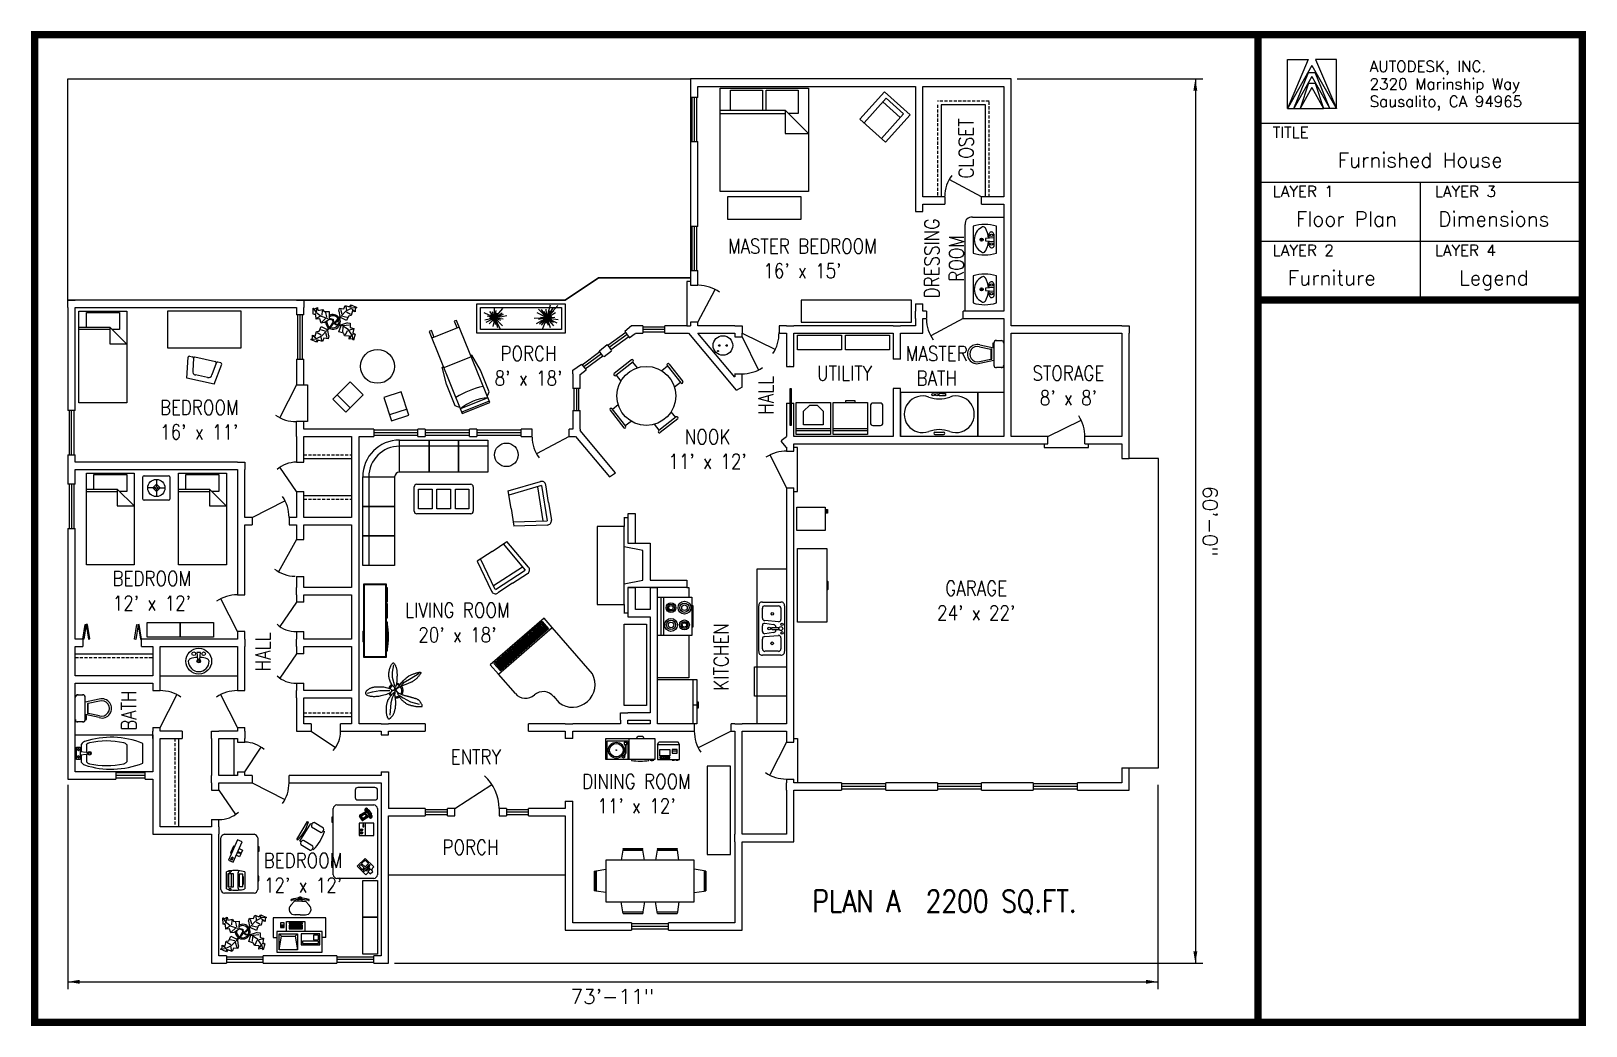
# Model space of a CAD drawing. Extents: x 33 to 1299, y 9 to 819.
import ezdxf
from ezdxf.enums import TextEntityAlignment as Align

# ---------------------------------------------------------------- set-up
doc = ezdxf.new("R2010")
doc.units = 0
doc.header["$LTSCALE"] = 5
doc.linetypes.add('DISCONTINUE', pattern=[0.75, 0.5, -0.25])
for name, color, linetype in [('1', 7, 'CONTINUOUS'), ('2', 7, 'CONTINUOUS'), ('3', 7, 'CONTINUOUS'), ('4', 7, 'CONTINUOUS')]:
    doc.layers.add(name, color=color, linetype=linetype)
doc.styles.add('ROMANS', font='ROMANS')

msp = doc.modelspace()

# ---------------------------------------------------------------- texts
at = {"layer": '3', "color": 7, "style": 'ROMANS', "width": 0.83}
for s, p in [('CLOSET', (800.4, 723.5)), ('DRESSING', (772.5, 633.9)), ('ROOM', (792.5, 633.9)), ('HALL', (637.4, 522.5)), ('KITCHEN', (600.9, 309.6)), ('HALL', (227.8, 313.6)), ('BATH', (118.5, 265.8))]:
    msp.add_text(s, height=12, rotation=90, dxfattribs=at).set_placement(p, align=Align.CENTER)
for s, height, p in [('MASTER BEDROOM', 12, (661, 637.9)), ("16' x 15'", 12, (661, 617.9)), ('PORCH', 12, (438, 550.4)), ('MASTER', 12, (770.4, 550.4)), ('UTILITY', 12, (695.3, 534.4)), ('STORAGE', 12, (877.6, 534.4)), ("8' x 18'", 12, (438, 530.4)), ('BATH', 12, (770.4, 530.4)), ("8' x 8'", 12, (877.6, 514.4)), ('BEDROOM', 12, (169.9, 506.6)), ("16' x 11'", 12, (169.9, 486.6)), ('NOOK', 12, (583.8, 482.7)), ("11' x 12'", 12, (583.8, 462.7)), ('BEDROOM', 12, (131.3, 367.3)), ('GARAGE', 12, (802.5, 359.3)), ("12' x 12'", 12, (131.3, 347.3)), ('LIVING ROOM', 12, (380.1, 341.4)), ("24' x 22'", 12, (802.5, 339.3)), ("20' x 18'", 12, (380.1, 321.4)), ('ENTRY', 12, (395.1, 222)), ('DINING ROOM', 12, (525.9, 202.1)), ("11' x 12'", 12, (525.9, 182.1)), ('PORCH', 12, (390.8, 148.4)), ('BEDROOM', 12, (254.4, 137.6)), ("12' x 12'", 12, (254.4, 117.6)), ('PLAN A  2200 SQ.FT.', 18, (776.8, 101.5))]:
    msp.add_text(s, height=height, dxfattribs=at).set_placement(p, align=Align.CENTER)
at = {"layer": '4', "color": 7, "style": 'ROMANS'}
for s, p in [('AUTODESK, INC.', (1122.9, 785.8)), ('2320 Marinship Way', (1122.9, 771.5)), ('Sausalito, CA 94965', (1122.9, 757.2))]:
    msp.add_text(s, height=9, dxfattribs=at).set_placement(p)
at = {"layer": '4', "color": 5, "style": 'ROMANS'}
for s, p in [('TITLE', (1044, 732)), ('LAYER 1', (1044, 684)), ('LAYER 3', (1176, 684)), ('LAYER 2', (1044, 636)), ('LAYER 4', (1176, 636))]:
    msp.add_text(s, height=9, dxfattribs=at).set_placement(p)
at = {"layer": '4', "color": 7, "style": 'ROMANS'}
for s, p in [('Furnished House', (1164, 708)), ('Floor Plan', (1104, 660)), ('Dimensions', (1224, 660)), ('Furniture', (1092, 612)), ('Legend', (1224, 612))]:
    msp.add_text(s, height=12, dxfattribs=at).set_placement(p, align=Align.CENTER)

# ---------------------------------------------------------------- blocks, each defined once
blk = doc.blocks.new('FRNHOUSE-G1')
at = {"layer": '1', "color": 7}
for p, q in [((522, 93), (474, 93)), ((474, 87), (522, 87))]:
    blk.add_line(p, q, dxfattribs=at)
blk = doc.blocks.new('FRNHOUSE-G2')
at = {"layer": '1', "color": 7}
for p, q in [((513, 255), (474, 255)), ((474, 249), (513, 249))]:
    blk.add_line(p, q, dxfattribs=at)
blk = doc.blocks.new('FRNHOUSE-G3')
at = {"layer": '3', "color": 7}
for p, q in [((63, 205.2), (63, 38.9)), ((950.5, 205.2), (950.5, 38.9)), ((63, 44.9), (950.5, 44.9))]:
    blk.add_line(p, q, dxfattribs=at)
for points in [[(72.6, 43.3), (63, 44.9), (72.6, 46.5)], [(940.9, 43.3), (950.5, 44.9), (940.9, 46.5)]]:
    blk.add_solid(points, dxfattribs=at)
at = {"layer": '3', "color": 7, "style": 'ROMANS'}
blk.add_text('73\'-11"', height=12, dxfattribs=at).set_placement((472.2, 26.9))
blk = doc.blocks.new('FRNHOUSE-G4')
at = {"layer": '3', "color": 7}
for p, q in [((835.8, 780), (987, 780)), ((981, 780), (981, 60)), ((328.8, 60), (987, 60))]:
    blk.add_line(p, q, dxfattribs=at)
for points in [[(979.4, 770.4), (981, 780), (982.6, 770.4)], [(979.4, 69.6), (981, 60), (982.6, 69.6)]]:
    blk.add_solid(points, dxfattribs=at)
at = {"layer": '3', "color": 7, "style": 'ROMANS'}
blk.add_text('60\'-0"', height=12, rotation=270, dxfattribs=at).set_placement((987, 448.6))
blk = doc.blocks.new('FRNHOUSE-G7')
at = {"layer": '4', "color": 7}
for p, q in [((1078.9, 795.8), (1095.8, 756)), ((1095.8, 795.8), (1078.9, 795.8)), ((1095.8, 756), (1095.8, 795.8))]:
    blk.add_line(p, q, dxfattribs=at)
blk = doc.blocks.new('FRNHOUSE-G8')
at = {"layer": '4', "color": 7}
for p, q in [((1075.9, 790.9), (1056.5, 756.9)), ((1061.2, 756), (1073.2, 785.4)), ((1073.2, 785.4), (1078.6, 785.4)), ((1075.9, 790.9), (1095.3, 756.9)), ((1090.6, 756), (1078.6, 785.4)), ((1056, 756), (1061.2, 756)), ((1095.8, 756), (1090.6, 756))]:
    blk.add_line(p, q, dxfattribs=at)
blk = doc.blocks.new('FRNHOUSE-G9')
at = {"layer": '4', "color": 7}
for p, q in [((1056, 756), (1056, 795.8)), ((1056, 795.8), (1072.8, 795.8)), ((1072.8, 795.8), (1056, 756))]:
    blk.add_line(p, q, dxfattribs=at)
blk = doc.blocks.new('FRNHOUSE-G6')
at = {"layer": '4', "color": 7}
for p, q in [((1075.9, 782), (1061.2, 756)), ((1073.2, 776.5), (1066.4, 756)), ((1075.9, 773.1), (1066.4, 756)), ((1073.2, 776.5), (1078.6, 776.5)), ((1075.9, 782), (1090.6, 756)), ((1075.9, 773.1), (1085.4, 756)), ((1078.6, 776.5), (1085.4, 756)), ((1061.2, 756), (1066.4, 756)), ((1066.4, 756), (1085.4, 756)), ((1090.6, 756), (1085.4, 756))]:
    blk.add_line(p, q, dxfattribs=at)
at = {"layer": '4'}
for name in ['FRNHOUSE-G9', 'FRNHOUSE-G8', 'FRNHOUSE-G7']:
    blk.add_blockref(name, (0, 0), dxfattribs=at)
blk = doc.blocks.new('FRNHOUSE-G10')
at = {"layer": '2', "color": 5}
for p, q in [((514.8, 152), (513.5, 144)), ((515, 153.5), (514.8, 152.5)), ((531.2, 152.5), (514.8, 152.5)), ((514.8, 152), (531.2, 152)), ((515, 153.5), (531, 153.5)), ((531.2, 152.5), (531, 153.5)), ((532.5, 144), (531.2, 152)), ((542.8, 152), (541.5, 144)), ((543, 153.5), (542.8, 152.5)), ((559.2, 152.5), (542.8, 152.5)), ((542.8, 152), (559.2, 152)), ((543, 153.5), (559, 153.5)), ((559.2, 152.5), (559, 153.5)), ((560.5, 144), (559.2, 152)), ((491.5, 135), (492.5, 135.2)), ((491.5, 135), (491.5, 119)), ((492.5, 118.8), (492.5, 135.2)), ((493, 135.2), (501, 136.5)), ((493, 135.2), (493, 118.8)), ((581, 135.2), (573, 136.5)), ((581, 135.2), (581, 118.8)), ((582.5, 135), (581.5, 135.2)), ((581.5, 118.8), (581.5, 135.2)), ((582.5, 135), (582.5, 119)), ((492.5, 118.8), (491.5, 119)), ((501, 117.5), (493, 118.8)), ((573, 117.5), (581, 118.8)), ((581.5, 118.8), (582.5, 119)), ((514.8, 102), (513.5, 110)), ((514.8, 102), (531.2, 102)), ((515, 100.5), (514.8, 101.5)), ((531.2, 101.5), (514.8, 101.5)), ((531.2, 101.5), (531, 100.5)), ((532.5, 110), (531.2, 102)), ((542.8, 102), (541.5, 110)), ((542.8, 102), (559.2, 102)), ((543, 100.5), (542.8, 101.5)), ((559.2, 101.5), (542.8, 101.5)), ((559.2, 101.5), (559, 100.5)), ((560.5, 110), (559.2, 102)), ((515, 100.5), (531, 100.5)), ((543, 100.5), (559, 100.5))]:
    blk.add_line(p, q, dxfattribs=at)
at = {"layer": '2', "color": 9}
blk.add_lwpolyline([(501, 110), (573, 110), (573, 144), (501, 144)], close=True, dxfattribs=at)
blk = doc.blocks.new('FRNHOUSE-G12')
at = {"layer": '2', "color": 7}
for p, q in [((501, 243), (541, 243)), ((501, 226), (501, 243)), ((502, 226), (502, 241)), ((502, 241), (519, 241)), ((519, 241), (519, 226)), ((520, 226), (520, 243)), ((526, 243), (527, 245)), ((527, 245), (531, 245)), ((531, 245), (532, 243)), ((541, 243), (541, 226)), ((515.6, 229.2), (514.4, 227.6)), ((515.6, 229.2), (516.4, 228.8)), ((516.8, 231), (515.8, 229.1)), ((516.4, 228.8), (515.8, 226.9)), ((516, 240), (518, 240)), ((516, 240), (516, 238)), ((516, 238), (518, 238)), ((517.2, 231), (516.2, 228.9)), ((516.8, 238), (516.8, 231)), ((517.2, 238), (517.2, 231)), ((518, 238), (518, 240)), ((541, 226), (501, 226)), ((515.8, 226.9), (514.4, 227.6)), ((522, 226), (522, 225)), ((536, 225), (536, 226)), ((537, 226), (537, 225.5)), ((537, 225.5), (540, 225.5)), ((538, 225.5), (538, 225)), ((538, 225), (539, 225)), ((539, 225), (539, 225.5)), ((540, 225.5), (540, 226))]:
    blk.add_line(p, q, dxfattribs=at)
for radius in [6.5, 5.5, 0.25]:
    blk.add_circle((509.5, 233.5), radius, dxfattribs=at)
blk.add_arc((529, 273.8), 49.2, 261.8288, 278.1712, dxfattribs=at)
blk = doc.blocks.new('FRNHOUSE-G14')
at = {"layer": '2', "color": 5}
for p, q in [((521.9, 551.3), (507.7, 540.2)), ((523.2, 549.7), (509, 538.6)), ((522.8, 549.4), (526.4, 544.8)), ((551.2, 546.2), (546.5, 542.5)), ((550.9, 546.6), (562, 532.5)), ((552.5, 547.9), (563.6, 533.7)), ((509.4, 538.9), (513.2, 534)), ((561.7, 532.8), (556.9, 529.1)), ((504.4, 510.3), (515.5, 496.1)), ((506, 511.5), (517.1, 497.4)), ((506.3, 511.2), (511.1, 514.9)), ((557.9, 504.5), (554.2, 509.1)), ((516.8, 497.8), (521.5, 501.5)), ((544.5, 494), (540.6, 498.9)), ((558.2, 504.8), (544.1, 493.7)), ((559.5, 503.2), (545.3, 492.1))]:
    blk.add_line(p, q, dxfattribs=at)
at = {"layer": '2', "color": 9}
blk.add_lwpolyline([(534, 546, -1), (534, 498, -1), (534, 546)], format="xyb", close=True, dxfattribs=at)
at = {"layer": '2', "color": 5}
for centre, start, end in [((522.5, 550.5), 308, 128), ((551.7, 547.3), 38, 218), ((508.4, 539.4), 128, 308), ((562.8, 533.1), 218, 38), ((505.2, 510.9), 38, 218), ((516.3, 496.7), 218, 38), ((558.9, 504), 308, 128), ((544.7, 492.9), 128, 308)]:
    blk.add_arc(centre, 1, start, end, dxfattribs=at)
blk = doc.blocks.new('FRNHOUSE-G16')
at = {"layer": '1', "color": 7}
for p, q in [((517.2, 573.6), (502.7, 563)), ((518.4, 572), (503.8, 561.4)), ((505, 559.8), (519.6, 570.4)), ((520.2, 569.6), (516.6, 574.4)), ((502.1, 563.8), (505.6, 559))]:
    blk.add_line(p, q, dxfattribs=at)
blk = doc.blocks.new('FRNHOUSE-G17')
at = {"layer": '1', "color": 7}
for p, q in [((69, 450), (63, 450)), ((64, 450), (64, 414)), ((66, 450), (66, 414)), ((68, 414), (68, 450)), ((63, 414), (69, 414))]:
    blk.add_line(p, q, dxfattribs=at)
blk = doc.blocks.new('FRNHOUSE-G18')
at = {"layer": '1', "color": 7}
for p, q in [((294, 489), (294, 423)), ((300, 417), (300, 489))]:
    blk.add_line(p, q, dxfattribs=at)
blk = doc.blocks.new('FRNHOUSE-G19')
at = {"layer": '1', "color": 7}
for p, q in [((294, 423), (255, 423)), ((255, 417), (294, 417))]:
    blk.add_line(p, q, dxfattribs=at)
blk = doc.blocks.new('FRNHOUSE-G20')
at = {"layer": '1', "color": 7}
for p, q in [((213, 423), (207, 423)), ((207, 417), (213, 417))]:
    blk.add_line(p, q, dxfattribs=at)
blk = doc.blocks.new('FRNHOUSE-G21')
at = {"layer": '1', "color": 7}
for p, q in [((249, 423), (243, 423)), ((243, 417), (249, 417))]:
    blk.add_line(p, q, dxfattribs=at)
blk = doc.blocks.new('FRNHOUSE-G22')
at = {"layer": '2', "color": 5}
for p, q in [((303, 432), (329, 432)), ((303, 408), (303, 432)), ((308, 432), (308, 408)), ((329, 432), (329, 408)), ((329, 408), (303, 408))]:
    blk.add_line(p, q, dxfattribs=at)
blk = doc.blocks.new('FRNHOUSE-G23')
at = {"layer": '2', "color": 5}
for p, q in [((421.5, 444.6), (447.7, 452.3)), ((423.8, 430.3), (421.5, 444.6)), ((448.7, 449), (422.1, 441.2)), ((445.3, 447.9), (449.7, 420.2)), ((448.7, 448.9), (453.2, 420.3)), ((454.4, 435.1), (452.2, 449.5)), ((454.4, 435.1), (456.7, 420.8)), ((423.8, 430.3), (426.1, 416)), ((425.5, 419.4), (453.2, 420.2)), ((453.3, 416.8), (426.1, 416))]:
    blk.add_line(p, q, dxfattribs=at)
for centre, start, end in [((448.7, 448.9), 9, 107.1301), ((453.2, 420.3), 270.8699, 9)]:
    blk.add_arc(centre, 3.5, start, end, dxfattribs=at)
blk = doc.blocks.new('FRNHOUSE-G24')
at = {"layer": '2', "color": 3}
for p, q in [((153, 384.3), (153, 459)), ((153, 459), (192, 459)), ((159.1, 446), (159.1, 458)), ((159.1, 458), (186, 458)), ((186, 458), (186, 444)), ((192, 459), (192, 384.3)), ((153, 446), (178.2, 446)), ((178.2, 443.9), (153, 443.9)), ((191.8, 432.4), (178.2, 446)), ((178.2, 446), (178.2, 432.4)), ((186, 444), (180.2, 444)), ((178.2, 432.4), (191.8, 432.4)), ((192, 384.3), (153, 384.3))]:
    blk.add_line(p, q, dxfattribs=at)
blk = doc.blocks.new('FRNHOUSE-G25')
at = {"layer": '2', "color": 3}
for p, q in [((78, 384.3), (78, 459)), ((78, 459), (117, 459)), ((84.1, 446), (84.1, 458)), ((84.1, 458), (111, 458)), ((111, 458), (111, 444)), ((117, 459), (117, 384.3)), ((78, 446), (103.2, 446)), ((103.2, 443.9), (78, 443.9)), ((116.8, 432.4), (103.2, 446)), ((103.2, 446), (103.2, 432.4)), ((111, 444), (105.2, 444)), ((103.2, 432.4), (116.8, 432.4)), ((117, 384.3), (78, 384.3))]:
    blk.add_line(p, q, dxfattribs=at)
blk = doc.blocks.new('FRNHOUSE-G26')
at = {"layer": '1', "color": 7}
for p, q in [((282, 66), (222, 66)), ((222, 60), (282, 60))]:
    blk.add_line(p, q, dxfattribs=at)
blk = doc.blocks.new('FRNHOUSE-G27')
at = {"layer": '2', "color": 7}
for p, q in [((273, 97), (230, 97)), ((230, 97), (230, 81)), ((236, 93), (236, 89)), ((239, 93), (236, 93)), ((236, 89), (239, 89)), ((236.5, 91), (236.5, 90)), ((238.5, 91), (236.5, 91)), ((236.5, 90), (238.5, 90)), ((237.5, 90), (237.5, 91)), ((238.5, 90), (238.5, 91)), ((239, 89), (239, 93)), ((241, 94), (256, 94)), ((241, 86), (241, 94)), ((254, 93), (243, 93)), ((243, 93), (243, 92)), ((243, 92), (254, 92)), ((254, 91), (243, 91)), ((243, 91), (243, 88)), ((254, 90), (243, 90)), ((243, 89), (254, 89)), ((254, 92), (254, 93)), ((254, 88), (254, 91)), ((256, 94), (256, 86)), ((273, 81), (273, 97)), ((230, 81), (233, 81)), ((270, 86), (233, 86)), ((233, 86), (233, 69)), ((235, 71), (235, 84)), ((235, 84), (250, 84)), ((237, 82), (235, 84)), ((235, 71), (237, 82)), ((237, 82), (248, 82)), ((243, 88), (254, 88)), ((250, 84), (248, 82)), ((248, 82), (250, 71)), ((250, 84), (250, 71)), ((268, 84), (253, 84)), ((253, 84), (253, 75)), ((267, 78), (254, 78)), ((254, 78), (254, 76)), ((254, 76), (267, 76)), ((267, 83), (263, 83)), ((263, 83), (263, 79)), ((263, 79), (267, 79)), ((267, 79), (267, 83)), ((267, 76), (267, 78)), ((268, 75), (268, 84)), ((270, 81), (270, 86)), ((270, 69), (270, 81)), ((273, 81), (270, 81)), ((233, 69), (270, 69)), ((250, 71), (235, 71)), ((253, 75), (268, 75))]:
    blk.add_line(p, q, dxfattribs=at)
blk = doc.blocks.new('FRNHOUSE-G28')
at = {"layer": '1', "color": 7}
for p, q in [((318, 213), (243, 213)), ((243, 207), (318, 207))]:
    blk.add_line(p, q, dxfattribs=at)
blk = doc.blocks.new('FRNHOUSE-G29')
at = {"layer": '2', "color": 1}
for p, q in [((251.5, 113.5), (251.5, 114)), ((251.5, 114), (252.5, 114)), ((252.5, 114), (252.5, 113.5)), ((247.5, 110.5), (244.6, 107.4)), ((250.5, 110.5), (247.5, 110.5)), ((250.5, 113.5), (253.5, 113.5)), ((250.5, 113), (250.5, 113.5)), ((250.5, 110.5), (250.5, 112)), ((253.5, 110.5), (250.5, 110.5)), ((253.5, 113.5), (253.5, 113)), ((253.5, 112), (253.5, 110.5)), ((253.5, 110.5), (256.5, 110.5)), ((256.5, 110.5), (259.4, 107.4)), ((252, 99.5), (247.5, 99.5)), ((252, 99.5), (256.5, 99.5))]:
    blk.add_line(p, q, dxfattribs=at)
for centre, radius, start, end in [((247.5, 104), 4.5, 130.6013, 276.3402), ((245, 111.5), 0.5, 90, 270), ((252, 88), 25, 73.7398, 106.2602), ((252, 87), 25, 73.7398, 106.2602), ((256.5, 104), 4.5, 263.6598, 49.3987), ((259, 111.5), 0.5, 270, 90)]:
    blk.add_arc(centre, radius, start, end, dxfattribs=at)
blk = doc.blocks.new('FRNHOUSE-G30')
at = {"layer": '2', "color": 1}
for p, q in [((249.3, 160.9), (258.1, 175.5)), ((251.9, 159.3), (260.7, 173.9)), ((255.3, 164.9), (254.3, 165.5)), ((256.4, 168.9), (257.3, 168.3)), ((258.1, 175.5), (258.9, 175)), ((260.7, 173.9), (261.5, 173.4)), ((261.3, 171.2), (269.1, 166.5)), ((271.1, 170), (263.4, 174.6)), ((270.9, 167.7), (271.8, 167.2)), ((249.3, 160.9), (250.2, 160.4)), ((251.9, 159.3), (252.8, 158.8)), ((252.6, 156.6), (260.3, 152)), ((262.4, 155.4), (254.7, 160)), ((262.2, 153.2), (263.1, 152.7))]:
    blk.add_line(p, q, dxfattribs=at)
for centre, radius, start, end in [((224, 186), 36.6, 315.5803, 342.4197), ((263.7, 172.1), 2.5, 95.8699, 202.1301), ((236.9, 178.3), 36.6, 315.5803, 342.4197), ((268.8, 169), 2.5, 275.8699, 22.1301), ((254.9, 157.5), 2.5, 95.8699, 202.1301), ((260.1, 154.5), 2.5, 275.8699, 22.1301)]:
    blk.add_arc(centre, radius, start, end, dxfattribs=at)
blk = doc.blocks.new('FRNHOUSE-G31')
at = {"layer": '1', "color": 7}
for p, q in [((213, 213), (207, 213)), ((207, 207), (213, 207))]:
    blk.add_line(p, q, dxfattribs=at)
blk = doc.blocks.new('FRNHOUSE-G32')
at = {"layer": '1', "color": 7}
for p, q in [((201, 213), (186, 213)), ((186, 207), (201, 207))]:
    blk.add_line(p, q, dxfattribs=at)
blk = doc.blocks.new('FRNHOUSE-G33')
at = {"layer": '1', "color": 7}
for p, q in [((180, 165), (180, 66)), ((186, 66), (186, 165))]:
    blk.add_line(p, q, dxfattribs=at)
blk = doc.blocks.new('FRNHOUSE-G34')
at = {"layer": '1', "color": 7}
for p, q in [((192, 66), (186, 66)), ((186, 60), (192, 60))]:
    blk.add_line(p, q, dxfattribs=at)
blk = doc.blocks.new('FRNHOUSE-G35')
at = {"layer": '1', "color": 7}
for p, q in [((192, 66), (192, 60)), ((222, 65), (192, 65)), ((222, 60), (222, 66)), ((222, 63), (192, 63)), ((192, 61), (222, 61))]:
    blk.add_line(p, q, dxfattribs=at)
blk = doc.blocks.new('FRNHOUSE-G37')
at = {"layer": '2', "color": 3}
for p, q in [((202.2, 88.7), (205.4, 87.9)), ((207.4, 85.8), (210.7, 89.5)), ((211.4, 89.2), (208.1, 85.5)), ((210, 94.4), (210.7, 96.8)), ((210, 94.4), (210.8, 90)), ((210.7, 96.8), (214.2, 96.4)), ((210.7, 89.5), (210.8, 90)), ((211.3, 96), (212.5, 92)), ((216.4, 86.8), (211.4, 89.2)), ((215.7, 94.4), (211.6, 90)), ((213, 90.5), (216.8, 89.6)), ((214.2, 96.4), (215.3, 99.1)), ((215.3, 99.1), (218.7, 97.9)), ((220.7, 96.9), (215.7, 94.4)), ((215.9, 98.3), (216.2, 95.4)), ((219.6, 91.7), (216.3, 93.6)), ((218, 90.5), (216.4, 86.8)), ((220.2, 90.9), (218, 90.5)), ((218.7, 97.9), (220, 99.5)), ((219.9, 98.8), (219.7, 97.4)), ((220, 99.5), (224.7, 97.4)), ((221.1, 94.7), (220.2, 90.9)), ((220.6, 96.2), (222.9, 94.8)), ((224.7, 97.4), (220.7, 96.9)), ((223.5, 94), (221.1, 94.7)), ((224.7, 97.4), (223.5, 96.5)), ((223.5, 96.5), (223.5, 94)), ((202, 88), (204.8, 87.4)), ((203.3, 81.9), (205.1, 85)), ((204.4, 82.4), (205.9, 84.8)), ((204.8, 87.4), (204.8, 87.4)), ((204.8, 87.4), (205.1, 85)), ((205.4, 87.9), (205.8, 85.5)), ((205.8, 85.5), (207.4, 85.8)), ((205.9, 84.8), (207.5, 83.5)), ((208.1, 85.5), (206.6, 85)), ((206.6, 85), (207.7, 84.1)), ((207.5, 83.5), (212, 82.9)), ((207.7, 84.1), (212.2, 83.4)), ((210.2, 77.6), (212, 82.9)), ((214.1, 76.5), (210.2, 77.6)), ((217, 85), (212.2, 83.4)), ((217.7, 79.4), (212.5, 82.9)), ((213.4, 81.5), (213.1, 77.6)), ((213.7, 82.8), (218.5, 83.4)), ((214.8, 74.4), (214.1, 76.5)), ((215.5, 75.1), (217, 78.7)), ((217, 85), (219.4, 84.7)), ((220.9, 74.8), (217.7, 79.4)), ((221.6, 79.7), (218.7, 79)), ((219.4, 84.7), (219.4, 81.1)), ((219.4, 81.1), (222.3, 80.4)), ((222.3, 80.4), (221.6, 76.9)), ((221.6, 76.9), (223.3, 75.8)), ((218.7, 74.1), (214.8, 74.4)), ((218.4, 71.6), (218.7, 74.1)), ((220.9, 71.9), (218.4, 71.6)), ((220.1, 74.8), (219.1, 72.3)), ((221.9, 70.9), (220.9, 74.8)), ((221.9, 70.9), (220.9, 71.9)), ((222.6, 75.8), (221.2, 75.8)), ((223.3, 75.8), (221.9, 70.9))]:
    blk.add_line(p, q, dxfattribs=at)
for centre, radius, start, end in [((205.3, 85.6), 6.13, 34.3757, 120.1028), ((205.2, 85.4), 5.25, 33.8219, 124.9414), ((205.3, 85.9), 6.15, 242.5812, 331.2714), ((205.2, 86.1), 5.29, 247.3711, 327.472), ((205, 85.7), 5.28, 338.4094, 20.0301), ((205.2, 85.7), 6.13, 341.2017, 26.0918)]:
    blk.add_arc(centre, radius, start, end, dxfattribs=at)
blk = doc.blocks.new('FRNHOUSE-G36')
at = {"layer": '2', "color": 3}
for p, q in [((189.3, 91.9), (189.1, 97)), ((189.1, 97), (190.4, 96.4)), ((189.1, 97), (191.3, 93.7)), ((191.3, 91.4), (189.3, 91.9)), ((190, 92.1), (191.3, 92.6)), ((190.4, 96.4), (192.7, 97.5)), ((191.3, 93.7), (195.8, 90.3)), ((191.7, 87.9), (191.3, 91.4)), ((192, 93.9), (192.2, 96.6)), ((192.2, 88.7), (194.6, 90.3)), ((192.7, 97.5), (193.1, 95)), ((193.1, 95), (196.9, 95.9)), ((195.8, 90.3), (201.1, 88.6)), ((196.5, 95), (196.2, 91.2)), ((196.9, 95.9), (198.2, 94.1)), ((198.2, 94.1), (202.3, 94.3)), ((200.4, 89.6), (199.6, 93.4)), ((202.3, 94.3), (202.2, 88.7)), ((190.9, 74.1), (191.8, 77.9)), ((194.6, 88.1), (191.7, 87.9)), ((191.8, 77.9), (194, 78.3)), ((192.4, 77.1), (195.7, 75.2)), ((194, 78.3), (195.6, 82)), ((195.7, 84.7), (194.6, 88.1)), ((199, 78.3), (195.2, 79.2)), ((195.6, 82), (200.6, 79.5)), ((198.2, 85.1), (195.7, 84.7)), ((196.2, 85.6), (199.3, 88.5)), ((196.3, 74.4), (200.4, 78.8)), ((198.2, 85.1), (201.8, 87.8)), ((200.7, 72.7), (199.5, 76.8)), ((203.3, 81.9), (200.6, 79.5)), ((201.2, 79.3), (204.4, 82.4)), ((201.2, 78.7), (201.2, 79.3)), ((202, 74.3), (201.2, 78.7)), ((201.8, 87.8), (202, 88)), ((187.3, 71.4), (188.5, 72.3)), ((187.3, 71.4), (191.3, 71.9)), ((192, 69.3), (187.3, 71.4)), ((188.5, 72.3), (188.5, 74.8)), ((188.5, 74.8), (190.9, 74.1)), ((191.4, 72.6), (189.1, 74)), ((191.3, 71.9), (196.3, 74.4)), ((193.3, 70.9), (192, 69.3)), ((192.1, 70), (192.3, 71.4)), ((196.7, 69.7), (193.3, 70.9)), ((196.1, 70.5), (195.8, 73.4)), ((197.8, 72.4), (196.7, 69.7)), ((201.3, 71.9), (197.8, 72.4)), ((202, 74.3), (201.3, 71.9))]:
    blk.add_line(p, q, dxfattribs=at)
for radius, start, end in [(6, 178.6147, 235.1169), (5, 168.1647, 238.6725)]:
    blk.add_arc((205.3, 85.7), radius, start, end, dxfattribs=at)
at = {"layer": '2'}
blk.add_blockref('FRNHOUSE-G37', (0, 0), dxfattribs=at)
blk = doc.blocks.new('FRNHOUSE-G38')
at = {"layer": '1', "color": 7}
blk.add_line((213, 207), (239.7, 193.4), dxfattribs=at)
blk.add_arc((213.6, 206.8), 29.4, 325.0496, 0.3912, dxfattribs=at)
blk = doc.blocks.new('FRNHOUSE-G39')
at = {"layer": '1', "color": 7}
for p, q in [((180, 171), (138, 171)), ((138, 165), (180, 165))]:
    blk.add_line(p, q, dxfattribs=at)
blk = doc.blocks.new('FRNHOUSE-G40')
at = {"layer": '1', "color": 7}
for p, q in [((132, 210), (132, 171)), ((138, 171), (138, 210))]:
    blk.add_line(p, q, dxfattribs=at)
blk = doc.blocks.new('FRNHOUSE-G41')
at = {"layer": '1', "color": 7}
for p, q in [((180, 177), (180, 171)), ((186, 171), (186, 177))]:
    blk.add_line(p, q, dxfattribs=at)
blk = doc.blocks.new('FRNHOUSE-G42')
at = {"layer": '1', "color": 7}
for p, q in [((180, 207), (180, 201)), ((186, 201), (186, 207))]:
    blk.add_line(p, q, dxfattribs=at)
blk = doc.blocks.new('FRNHOUSE-G43')
at = {"layer": '1', "color": 7}
blk.add_line((186, 201), (199.4, 181.1), dxfattribs=at)
blk.add_arc((186, 200.8), 23.8, 270.0967, 311.4816, dxfattribs=at)
blk = doc.blocks.new('FRNHOUSE-G44')
at = {"layer": '2', "color": 7}
for p, q in [((190.5, 165), (214.5, 165)), ((187.5, 120), (187.5, 162)), ((217.5, 162), (217.5, 120)), ((217.5, 155), (218.5, 155)), ((218.5, 155), (218.5, 151)), ((218.5, 151), (217.5, 151)), ((218.5, 131), (217.5, 131)), ((217.5, 127), (218.5, 127)), ((218.5, 127), (218.5, 131)), ((214.5, 117), (190.5, 117))]:
    blk.add_line(p, q, dxfattribs=at)
for centre, start, end in [((191, 161.5), 98.1301, 171.8699), ((214, 161.5), 8.1301, 81.8699), ((191, 120.5), 188.1301, 261.8699), ((214, 120.5), 278.1301, 351.8699)]:
    blk.add_arc(centre, 3.54, start, end, dxfattribs=at)
blk = doc.blocks.new('FRNHOUSE-G45')
at = {"layer": '2', "color": 7}
for p, q in [((192, 120.5), (192, 134.5)), ((193.5, 122), (193.5, 133)), ((193.5, 133), (197.5, 133)), ((194, 134.8), (194, 135.5)), ((194, 135.5), (196, 135.5)), ((194, 134.8), (194.5, 134.2)), ((194, 122), (194, 133)), ((194.5, 134.2), (195.5, 134.2)), ((196, 134.8), (195.5, 134.2)), ((196, 135.5), (196, 134.8)), ((196, 133), (196, 122)), ((197.5, 133), (197.5, 122)), ((201.5, 121.1), (201.5, 133.9)), ((205.5, 132.5), (202.5, 132.5)), ((202.5, 132.5), (202.5, 122.5)), ((205.5, 122.5), (205.5, 132.5)), ((206, 130.5), (205.5, 130.5)), ((206, 124.5), (206, 130.5)), ((207, 134.5), (207, 120.5)), ((197.5, 122), (193.5, 122)), ((194, 120.2), (194.5, 120.8)), ((194, 120.2), (194, 119.5)), ((194, 119.5), (196, 119.5)), ((194.5, 120.8), (195.5, 120.8)), ((196, 120.2), (195.5, 120.8)), ((196, 119.5), (196, 120.2)), ((202.5, 122.5), (205.5, 122.5)), ((205.5, 124.5), (206, 124.5))]:
    blk.add_line(p, q, dxfattribs=at)
for centre, radius, start, end in [((199.5, 107), 28.5, 101.1006, 105.2551), ((199.5, 107), 28.5, 74.7449, 97.0305), ((203, 133.8), 1.5, 96.772, 193.2887), ((199.5, 148), 28.5, 254.7449, 258.8994), ((199.5, 148), 28.5, 262.9695, 285.2551), ((203, 121.2), 1.5, 166.7113, 259.481)]:
    blk.add_arc(centre, radius, start, end, dxfattribs=at)
blk = doc.blocks.new('FRNHOUSE-G46')
at = {"layer": '2', "color": 1}
for p, q in [((201.1, 160.5), (193.8, 144)), ((197.8, 155.4), (195.3, 149.9)), ((197.5, 142.4), (204.8, 158.8)), ((198.7, 155), (197.8, 155.4)), ((204.8, 158.8), (201.1, 160.5)), ((202.3, 153.4), (205.1, 152.1)), ((205.1, 152.1), (202.7, 146.6)), ((193.8, 144), (197.5, 142.4)), ((195.3, 149.9), (196.3, 149.5)), ((195.6, 144.3), (196, 145.2)), ((196.5, 143.9), (195.6, 144.3)), ((196, 145.2), (196.9, 144.8)), ((196.2, 145.7), (196.6, 146.6)), ((197.1, 145.3), (196.2, 145.7)), ((196.9, 144.8), (196.5, 143.9)), ((196.6, 146.6), (197.5, 146.2)), ((197.5, 146.2), (197.1, 145.3)), ((202.7, 146.6), (199.9, 147.9)), ((202.8, 149.3), (200.9, 150.2)), ((201.3, 151.1), (203.2, 150.3)), ((201.6, 151), (201.6, 149.8)), ((202.2, 150.7), (202.3, 149.5)), ((203.2, 150.3), (202.8, 149.3)), ((202.9, 150.4), (203, 149.8))]:
    blk.add_line(p, q, dxfattribs=at)
blk = doc.blocks.new('FRNHOUSE-G47')
at = {"layer": '1', "color": 7}
for p, q in [((132, 294), (69, 294)), ((69, 288), (132, 288))]:
    blk.add_line(p, q, dxfattribs=at)
blk = doc.blocks.new('FRNHOUSE-G48')
at = {"layer": '2', "color": 4}
for p, q in [((71.5, 235), (70.5, 234)), ((70.5, 234), (71.5, 233)), ((71.5, 229), (70.5, 228)), ((70.5, 228), (71.5, 227)), ((72.5, 234), (71.5, 235)), ((71.5, 233), (72.5, 234)), ((72.5, 228), (71.5, 229)), ((71.5, 227), (72.5, 228)), ((73, 232.5), (78, 232)), ((78, 230), (73, 229.5)), ((74, 232.5), (74, 238.5)), ((74, 223.5), (74, 229.5)), ((78, 238), (78, 232)), ((78, 230), (78, 224)), ((111, 238), (111, 224)), ((124, 223), (124, 239))]:
    blk.add_line(p, q, dxfattribs=at)
for points in [[(69, 216), (69, 246), (132, 246), (132, 216)], [(70, 226), (70, 236), (73, 236), (73, 226)]]:
    blk.add_lwpolyline(points, close=True, dxfattribs=at)
for radius in [1.5, 0.768]:
    blk.add_circle((80.5, 231), radius, dxfattribs=at)
for centre, radius, start, end in [((98.2, 175), 69, 68.0395, 108.343), ((94.5, 174.9), 66.1, 77.769, 102.231), ((79.2, 234.5), 6.6, 114.6236, 142.6961), ((81.1, 235.6), 3.93, 99.1623, 142.7652), ((78, 231), 1, 270, 90), ((107.3, 234.6), 5.03, 42.1778, 75.8946), ((79.2, 227.5), 6.6, 217.304, 245.3764), ((98.2, 287), 69, 251.657, 291.9605), ((80.8, 225.8), 3.26, 212.4712, 265.6013), ((94.5, 287.1), 66.1, 257.769, 282.231), ((107.3, 227.4), 5.03, 284.1054, 317.8221)]:
    blk.add_arc(centre, radius, start, end, dxfattribs=at)
blk = doc.blocks.new('FRNHOUSE-G49')
at = {"layer": '1', "color": 7}
for p, q in [((132, 324), (123, 324)), ((123, 318), (132, 318))]:
    blk.add_line(p, q, dxfattribs=at)
blk = doc.blocks.new('FRNHOUSE-G50')
at = {"layer": '1', "color": 7}
for p, q in [((63, 318), (63, 288)), ((69, 294), (69, 318))]:
    blk.add_line(p, q, dxfattribs=at)
blk = doc.blocks.new('FRNHOUSE-G51')
at = {"layer": '1', "color": 7}
for p, q in [((63, 288), (63, 216)), ((69, 216), (69, 288))]:
    blk.add_line(p, q, dxfattribs=at)
blk = doc.blocks.new('FRNHOUSE-G52')
at = {"layer": '2', "color": 4}
for p, q in [((77, 258.5), (77, 276.5)), ((88.5, 275), (77, 272.5)), ((79.6, 271.5), (78.8, 271.5)), ((78.8, 271.5), (78.8, 263.5)), ((88.8, 273.5), (79.6, 271.5)), ((79.6, 263.5), (79.6, 271.5)), ((88.5, 260), (77, 262.5)), ((78, 261.5), (77, 261.5)), ((77, 258.5), (78, 258.5)), ((78, 258.5), (78, 261.5)), ((78.8, 263.5), (79.6, 263.5)), ((88.8, 261.5), (79.6, 263.5))]:
    blk.add_line(p, q, dxfattribs=at)
for points in [[(69, 258), (69, 276.5)], [(70.5, 278.5), (75, 278.5)], [(75.5, 256.5), (70.5, 256.5)]]:
    blk.add_lwpolyline(points, dxfattribs=at)
for centre, radius, start, end in [((70.8, 276.7), 1.82, 76.0139, 187.2532), ((75.3, 276.8), 1.72, 349.5085, 100.4915), ((90.7, 267.5), 7.81, 253.7398, 106.2602), ((90.5, 267.5), 6.25, 253.7398, 106.2602), ((70.8, 258.2), 1.77, 171.8699, 278.1301), ((75.3, 258.2), 1.72, 259.5085, 10.4915)]:
    blk.add_arc(centre, radius, start, end, dxfattribs=at)
blk = doc.blocks.new('FRNHOUSE-G53')
at = {"layer": '1', "color": 7}
for p, q in [((117.2, 323.9), (119.1, 335.7)), ((120.1, 335.6), (118.2, 323.7)), ((119.1, 335.7), (120.1, 335.6)), ((118.2, 323.7), (117.2, 323.9))]:
    blk.add_line(p, q, dxfattribs=at)
blk = doc.blocks.new('FRNHOUSE-G54')
at = {"layer": '1', "color": 7}
for p, q in [((75, 324), (76.9, 335.9)), ((77.9, 335.7), (76, 323.8)), ((76.9, 335.9), (77.9, 335.7)), ((76, 323.8), (75, 324))]:
    blk.add_line(p, q, dxfattribs=at)
blk = doc.blocks.new('FRNHOUSE-G55')
at = {"layer": '1', "color": 7}
for p, q in [((78.9, 335.9), (77.9, 335.7)), ((77.9, 335.7), (79.8, 323.9)), ((80.8, 324.1), (78.9, 335.9)), ((79.8, 323.9), (80.8, 324.1))]:
    blk.add_line(p, q, dxfattribs=at)
blk = doc.blocks.new('FRNHOUSE-G56')
at = {"layer": '1', "color": 7}
for p, q in [((63, 414), (63, 318)), ((69, 324), (69, 414))]:
    blk.add_line(p, q, dxfattribs=at)
blk = doc.blocks.new('FRNHOUSE-G58')
at = {"layer": '1', "color": 7}
for p, q in [((75, 324), (69, 324)), ((69, 318), (75, 318))]:
    blk.add_line(p, q, dxfattribs=at)
blk = doc.blocks.new('FRNHOUSE-G57')
at = {"layer": '1'}
blk.add_blockref('FRNHOUSE-G58', (0, 0), dxfattribs=at)
blk = doc.blocks.new('FRNHOUSE-G59')
at = {"layer": '1', "color": 7}
for p, q in [((121.1, 335.8), (120.1, 335.6)), ((120.1, 335.6), (122, 323.8)), ((123, 323.9), (121.1, 335.8)), ((122, 323.8), (123, 323.9))]:
    blk.add_line(p, q, dxfattribs=at)
blk = doc.blocks.new('FRNHOUSE-G60')
at = {"layer": '1', "color": 7}
for p, q in [((132, 318), (132, 294)), ((138, 288), (138, 318))]:
    blk.add_line(p, q, dxfattribs=at)
blk = doc.blocks.new('FRNHOUSE-G61')
at = {"layer": '1', "color": 7}
for p, q in [((201, 318), (201, 282)), ((207, 282), (207, 318))]:
    blk.add_line(p, q, dxfattribs=at)
blk = doc.blocks.new('FRNHOUSE-G63')
at = {"layer": '2', "color": 4}
for p, q in [((168, 313), (168.5, 307.5)), ((171, 313), (168, 313)), ((168.5, 307.5), (170.5, 307.5)), ((170.5, 307.5), (171, 313))]:
    blk.add_line(p, q, dxfattribs=at)
for centre, radius in [((169.5, 306), 10.5), ((165.5, 312), 1.5), ((169.5, 306), 1.5), ((169.5, 306), 0.707), ((173.5, 312), 1.5)]:
    blk.add_circle(centre, radius, dxfattribs=at)
for centre, radius, start, end in [((164.75, 304.75), 3.95, 124.69516, 161.56505), ((169.5, 306), 8.5, 180, 0), ((169.5, 284), 25, 92.68654, 106.2602), ((169.5, 284), 25, 73.73979, 87.17838), ((174.25, 304.75), 3.95, 18.43495, 55.30485)]:
    blk.add_arc(centre, radius, start, end, dxfattribs=at)
blk = doc.blocks.new('FRNHOUSE-G62')
at = {"layer": '2', "color": 4}
blk.add_line((138, 294), (201, 294), dxfattribs=at)
at = {"layer": '2'}
blk.add_blockref('FRNHOUSE-G63', (0, 0), dxfattribs=at)
blk = doc.blocks.new('FRNHOUSE-G64')
at = {"layer": '1', "color": 7}
for p, q in [((249, 318), (249, 312)), ((255, 312), (255, 318))]:
    blk.add_line(p, q, dxfattribs=at)
blk = doc.blocks.new('FRNHOUSE-G65')
at = {"layer": '1', "color": 7}
blk.add_line((249, 312), (235.6, 292.1), dxfattribs=at)
blk.add_arc((249, 311.8), 23.8, 228.5184, 269.9033, dxfattribs=at)
blk = doc.blocks.new('FRNHOUSE-G66')
at = {"layer": '1', "color": 7}
for p, q in [((132, 288), (132, 282)), ((138, 282), (138, 288))]:
    blk.add_line(p, q, dxfattribs=at)
blk = doc.blocks.new('FRNHOUSE-G67')
at = {"layer": '1', "color": 7}
blk.add_line((138, 252), (151.6, 278.7), dxfattribs=at)
blk.add_arc((138.2, 252.6), 29.4, 55.0496, 90.3912, dxfattribs=at)
blk = doc.blocks.new('FRNHOUSE-G68')
at = {"layer": '1', "color": 7}
blk.add_line((207, 216), (220.4, 235.9), dxfattribs=at)
blk.add_arc((207, 216.2), 23.8, 48.5184, 89.9033, dxfattribs=at)
blk = doc.blocks.new('FRNHOUSE-G69')
at = {"layer": '1', "color": 7}
for p, q in [((180, 243), (180, 213)), ((186, 213), (186, 243))]:
    blk.add_line(p, q, dxfattribs=at)
blk = doc.blocks.new('FRNHOUSE-G70')
at = {"layer": '1', "color": 7}
for p, q in [((201, 216), (201, 213)), ((207, 213), (207, 216))]:
    blk.add_line(p, q, dxfattribs=at)
blk = doc.blocks.new('FRNHOUSE-G71')
at = {"layer": '1', "color": 7}
blk.add_line((201, 252), (187.4, 278.7), dxfattribs=at)
blk.add_arc((200.8, 252.6), 29.4, 89.6087, 124.9504, dxfattribs=at)
blk = doc.blocks.new('FRNHOUSE-G72')
at = {"layer": '1', "color": 7}
for p, q in [((201, 252), (201, 249)), ((207, 249), (207, 252))]:
    blk.add_line(p, q, dxfattribs=at)
blk = doc.blocks.new('FRNHOUSE-G73')
at = {"layer": '1', "color": 7}
for p, q in [((201, 249), (186, 249)), ((186, 243), (201, 243))]:
    blk.add_line(p, q, dxfattribs=at)
blk = doc.blocks.new('FRNHOUSE-G74')
at = {"layer": '1', "color": 7}
for p, q in [((201, 243), (201, 240)), ((207, 240), (207, 243))]:
    blk.add_line(p, q, dxfattribs=at)
blk = doc.blocks.new('FRNHOUSE-G75')
at = {"layer": '1', "color": 7}
for p, q in [((156, 249), (138, 249)), ((138, 243), (156, 243))]:
    blk.add_line(p, q, dxfattribs=at)
blk = doc.blocks.new('FRNHOUSE-G76')
at = {"layer": '1', "color": 7}
for p, q in [((249, 288), (249, 282)), ((255, 282), (255, 288))]:
    blk.add_line(p, q, dxfattribs=at)
blk = doc.blocks.new('FRNHOUSE-G77')
at = {"layer": '1', "color": 7}
for p, q in [((249, 276), (249, 255)), ((255, 255), (255, 276))]:
    blk.add_line(p, q, dxfattribs=at)
blk = doc.blocks.new('FRNHOUSE-G78')
at = {"layer": '1', "color": 7}
blk.add_line((249, 354), (235.6, 334.1), dxfattribs=at)
blk.add_arc((249, 353.8), 23.8, 228.5184, 269.9033, dxfattribs=at)
blk = doc.blocks.new('FRNHOUSE-G79')
at = {"layer": '1', "color": 7}
blk.add_line((249, 405), (234.5, 378.8), dxfattribs=at)
blk.add_arc((248.8, 404.5), 29.4, 233.0496, 268.3912, dxfattribs=at)
blk = doc.blocks.new('FRNHOUSE-G80')
at = {"layer": '1', "color": 7}
for p, q in [((201, 324), (132, 324)), ((138, 318), (201, 318))]:
    blk.add_line(p, q, dxfattribs=at)
blk = doc.blocks.new('FRNHOUSE-G81')
at = {"layer": '1', "color": 7}
for p, q in [((201, 330), (201, 324)), ((207, 324), (207, 330))]:
    blk.add_line(p, q, dxfattribs=at)
blk = doc.blocks.new('FRNHOUSE-G82')
at = {"layer": '1', "color": 7}
for p, q in [((201, 417), (201, 360)), ((207, 360), (207, 417))]:
    blk.add_line(p, q, dxfattribs=at)
blk = doc.blocks.new('FRNHOUSE-G83')
at = {"layer": '1', "color": 7}
blk.add_line((201, 330), (187.4, 356.7), dxfattribs=at)
blk.add_arc((200.8, 330.6), 29.4, 89.6087, 124.9504, dxfattribs=at)
blk = doc.blocks.new('FRNHOUSE-G84')
at = {"layer": '2', "color": 9}
for p, q in [((154.5, 337.5), (181.5, 337.5)), ((154.5, 325.5), (154.5, 337.5)), ((181.5, 337.5), (181.5, 325.5)), ((181.5, 325.5), (154.5, 325.5))]:
    blk.add_line(p, q, dxfattribs=at)
blk = doc.blocks.new('FRNHOUSE-G85')
at = {"layer": '2', "color": 9}
for p, q in [((127.5, 337.5), (154.5, 337.5)), ((127.5, 325.5), (127.5, 337.5)), ((154.5, 337.5), (154.5, 325.5)), ((154.5, 325.5), (127.5, 325.5))]:
    blk.add_line(p, q, dxfattribs=at)
blk = doc.blocks.new('FRNHOUSE-G86')
at = {"layer": '1', "color": 7}
for p, q in [((249, 330), (249, 324)), ((255, 324), (255, 330))]:
    blk.add_line(p, q, dxfattribs=at)
blk = doc.blocks.new('FRNHOUSE-G87')
at = {"layer": '1', "color": 7}
for p, q in [((249, 417), (249, 405)), ((255, 405), (255, 417))]:
    blk.add_line(p, q, dxfattribs=at)
blk = doc.blocks.new('FRNHOUSE-G88')
at = {"layer": '1', "color": 7}
for p, q in [((249, 360), (249, 354)), ((255, 354), (255, 360))]:
    blk.add_line(p, q, dxfattribs=at)
blk = doc.blocks.new('FRNHOUSE-G89')
at = {"layer": '1', "color": 7}
for p, q in [((249, 375), (249, 366)), ((255, 366), (255, 375))]:
    blk.add_line(p, q, dxfattribs=at)
blk = doc.blocks.new('FRNHOUSE-G91')
at = {"layer": '1', "color": 7}
blk.add_line((378, 186), (408.2, 205.6), dxfattribs=at)
blk.add_arc((378, 186), 36, 0.036, 47.8886, dxfattribs=at)
blk = doc.blocks.new('FRNHOUSE-G90')
at = {"layer": '1'}
blk.add_blockref('FRNHOUSE-G91', (0, 0), dxfattribs=at)
blk = doc.blocks.new('FRNHOUSE-G92')
at = {"layer": '1', "color": 7}
for p, q in [((318, 207), (318, 66)), ((324, 66), (324, 180))]:
    blk.add_line(p, q, dxfattribs=at)
blk = doc.blocks.new('FRNHOUSE-G93')
at = {"layer": '2', "color": 1}
for p, q in [((303, 97.5), (303, 127.5)), ((303, 127.5), (315, 127.5)), ((315, 127.5), (315, 97.5)), ((315, 97.5), (303, 97.5))]:
    blk.add_line(p, q, dxfattribs=at)
blk = doc.blocks.new('FRNHOUSE-G94')
at = {"layer": '1', "color": 7}
for p, q in [((318, 66), (312, 66)), ((312, 60), (318, 60))]:
    blk.add_line(p, q, dxfattribs=at)
blk = doc.blocks.new('FRNHOUSE-G95')
at = {"layer": '1', "color": 7}
for p, q in [((282, 66), (282, 60)), ((312, 65), (282, 65)), ((312, 60), (312, 66)), ((312, 63), (282, 63)), ((282, 61), (312, 61))]:
    blk.add_line(p, q, dxfattribs=at)
blk = doc.blocks.new('FRNHOUSE-G96')
at = {"layer": '2', "color": 1}
for p, q in [((303, 67.5), (303, 97.5)), ((303, 97.5), (315, 97.5)), ((315, 97.5), (315, 67.5)), ((315, 67.5), (303, 67.5))]:
    blk.add_line(p, q, dxfattribs=at)
blk = doc.blocks.new('FRNHOUSE-G97')
at = {"layer": '1', "color": 7}
for p, q in [((354, 186), (354, 180)), ((372, 185), (354, 185)), ((372, 183), (354, 183)), ((354, 181), (372, 181)), ((372, 180), (372, 186))]:
    blk.add_line(p, q, dxfattribs=at)
blk = doc.blocks.new('FRNHOUSE-G98')
at = {"layer": '1', "color": 7}
for p, q in [((354, 186), (324, 186)), ((324, 180), (354, 180))]:
    blk.add_line(p, q, dxfattribs=at)
blk = doc.blocks.new('FRNHOUSE-G99')
at = {"layer": '2', "color": 7}
for p, q in [((279, 179), (278, 179)), ((278, 179), (278, 175)), ((279, 132), (279, 186)), ((282, 189), (312, 189)), ((315, 186), (315, 132)), ((278, 175), (279, 175)), ((278, 139), (278, 143)), ((278, 143), (279, 143)), ((279, 139), (278, 139)), ((312, 129), (282, 129))]:
    blk.add_line(p, q, dxfattribs=at)
for centre, start, end in [((282.5, 185.5), 98.1301, 171.8699), ((311.5, 185.5), 8.1301, 81.8699), ((282.5, 132.5), 188.1301, 261.8699), ((311.5, 132.5), 278.1301, 351.8699)]:
    blk.add_arc(centre, 3.54, start, end, dxfattribs=at)
blk = doc.blocks.new('FRNHOUSE-G100')
at = {"layer": '2', "color": 7}
for p, q in [((298.6, 139.1), (304.9, 145.4)), ((301.4, 140.5), (300, 139.1)), ((304.2, 137.6), (301.4, 140.5)), ((304.9, 144), (302.1, 141.2)), ((302.1, 141.2), (304.9, 138.4)), ((308.5, 140.5), (303.5, 135.5)), ((304.2, 134.8), (309.2, 139.8)), ((304.9, 145.4), (312, 138.4)), ((307.8, 141.2), (304.9, 144)), ((304.9, 138.4), (307.8, 141.2)), ((309.2, 139.8), (308.5, 140.5)), ((305.6, 132), (298.6, 139.1)), ((300, 139.1), (302.8, 136.2)), ((302.8, 136.2), (304.2, 137.6)), ((303.5, 135.5), (304.2, 134.8)), ((308.5, 138.4), (305.6, 135.5)), ((305.6, 135.5), (306, 135.2)), ((307.8, 134.1), (305.6, 132)), ((306.4, 135.5), (306, 135.9)), ((306.4, 135.5), (308.5, 137.6)), ((309.2, 136.9), (307.1, 134.8)), ((307.1, 134.8), (309.2, 132.7)), ((307.8, 133.4), (307.4, 133.8)), ((308.1, 133.8), (307.8, 133.4)), ((308.5, 137.6), (308.1, 138)), ((308.8, 138), (308.5, 138.4)), ((309.9, 136.2), (309.2, 136.9)), ((309.2, 132.7), (311.3, 134.8)), ((312, 138.4), (309.9, 136.2)), ((311.3, 134.8), (309.9, 136.2)), ((310.2, 136.6), (310.6, 136.2)), ((310.6, 136.2), (310.2, 135.9))]:
    blk.add_line(p, q, dxfattribs=at)
blk = doc.blocks.new('FRNHOUSE-G101')
at = {"layer": '2', "color": 7}
for p, q in [((300, 174), (300, 164)), ((312, 174), (300, 174)), ((302.9, 165.5), (301.1, 166.5)), ((302.6, 169.3), (301.4, 167.7)), ((304, 173), (303, 173)), ((303, 173), (303, 171)), ((303, 171), (304, 171)), ((304, 171), (304, 173)), ((305, 174), (305, 164)), ((312, 164), (312, 174)), ((300, 164), (312, 164))]:
    blk.add_line(p, q, dxfattribs=at)
for centre in [(302, 168.5), (302, 166)]:
    blk.add_circle(centre, 1, dxfattribs=at)
blk = doc.blocks.new('FRNHOUSE-G102')
at = {"layer": '2', "color": 1}
for p, q in [((302.6, 176.4), (300.3, 179.8)), ((300.5, 180.5), (305.5, 183.7)), ((305, 182.8), (300.8, 180)), ((300.8, 180), (303, 176.7)), ((305.1, 181.7), (301.7, 179.5)), ((301.7, 179.5), (302.8, 177.8)), ((302.8, 177.8), (306.2, 180)), ((303, 176.7), (307.2, 179.4)), ((308.2, 179.5), (303.2, 176.2)), ((307.2, 179.4), (305, 182.8)), ((306, 185.8), (305.1, 185.3)), ((305.1, 185.3), (309.5, 178.6)), ((306.2, 180), (305.1, 181.7)), ((310.3, 179.1), (306, 185.8)), ((306.1, 182.9), (306.5, 183.2)), ((306.5, 182.3), (306.1, 182.9)), ((306.9, 182.5), (306.5, 182.3)), ((307.3, 183.7), (307.8, 184)), ((307.7, 181.3), (307.3, 181)), ((307.3, 181), (307.7, 180.4)), ((307.7, 180.4), (308.1, 180.7)), ((307.8, 184), (308.2, 183.4)), ((308.2, 183.4), (307.8, 183.1)), ((307.9, 184.7), (310.1, 181.3)), ((309, 182.1), (308.6, 181.8)), ((309.4, 181.5), (309, 182.1)), ((309, 181.2), (309.4, 181.5)), ((309.5, 178.6), (310.3, 179.1))]:
    blk.add_line(p, q, dxfattribs=at)
for centre, radius, start, end in [((300.7, 180.1), 0.442, 114.8699, 221.1301), ((306, 184.9), 1.27, 327.0275, 279.6167), ((307.5, 184.5), 0.442, 24.8699, 131.1301), ((309.5, 179.5), 1.25, 148.0096, 97.8206), ((309.8, 181), 0.442, 294.8699, 41.1301), ((302.9, 176.6), 0.442, 204.8699, 311.1301)]:
    blk.add_arc(centre, radius, start, end, dxfattribs=at)
blk = doc.blocks.new('FRNHOUSE-G103')
at = {"layer": '2', "color": 1}
for p, q in [((313, 203), (299, 203)), ((297, 201), (297, 195)), ((299, 193), (313, 193)), ((315, 195), (315, 201))]:
    blk.add_line(p, q, dxfattribs=at)
for centre, start, end in [((298.75, 201.25), 81.86989, 188.13012), ((313.25, 201.25), 351.8699, 98.1301), ((298.75, 194.75), 171.86989, 278.13011), ((313.25, 194.75), 261.86989, 8.1301)]:
    blk.add_arc(centre, 1.77, start, end, dxfattribs=at)
blk = doc.blocks.new('FRNHOUSE-G104')
at = {"layer": '1', "color": 7}
for p, q in [((378, 186), (372, 186)), ((372, 180), (378, 180))]:
    blk.add_line(p, q, dxfattribs=at)
blk = doc.blocks.new('FRNHOUSE-G105')
at = {"layer": '1', "color": 7}
for p, q in [((468, 180), (468, 93)), ((474, 93), (474, 180))]:
    blk.add_line(p, q, dxfattribs=at)
blk = doc.blocks.new('FRNHOUSE-G106')
at = {"layer": '1', "color": 7}
for p, q in [((420, 186), (420, 180)), ((438, 185), (420, 185)), ((438, 183), (420, 183)), ((420, 181), (438, 181)), ((438, 180), (438, 186))]:
    blk.add_line(p, q, dxfattribs=at)
blk = doc.blocks.new('FRNHOUSE-G107')
at = {"layer": '1', "color": 7}
for p, q in [((468, 186), (438, 186)), ((438, 180), (468, 180))]:
    blk.add_line(p, q, dxfattribs=at)
blk = doc.blocks.new('FRNHOUSE-G108')
at = {"layer": '1', "color": 7}
for p, q in [((420, 186), (414, 186)), ((414, 180), (420, 180))]:
    blk.add_line(p, q, dxfattribs=at)
blk = doc.blocks.new('FRNHOUSE-G109')
at = {"layer": '1', "color": 7}
for p, q in [((468, 192), (468, 186)), ((474, 186), (474, 192))]:
    blk.add_line(p, q, dxfattribs=at)
blk = doc.blocks.new('FRNHOUSE-G110')
at = {"layer": '1', "color": 7}
for p, q in [((294, 318), (294, 282)), ((300, 282), (300, 318))]:
    blk.add_line(p, q, dxfattribs=at)
blk = doc.blocks.new('FRNHOUSE-G111')
at = {"layer": '2', "color": 9}
for p, q in [((304, 309), (304, 369)), ((304, 369), (322, 369)), ((304.5, 309.5), (304.5, 368.5)), ((304.5, 368.5), (321.5, 368.5)), ((321.5, 368.5), (321.5, 309.5)), ((322, 369), (322, 309)), ((322, 366), (323, 366)), ((323, 366), (323, 354)), ((323, 354), (322, 354)), ((322, 353), (323, 353)), ((323, 353), (323, 341)), ((304, 331), (303, 330)), ((303, 330), (303, 322)), ((323, 341), (322, 341)), ((322, 338), (323, 338)), ((323, 338), (323, 314)), ((303, 322), (304, 321)), ((322, 309), (304, 309)), ((321.5, 309.5), (304.5, 309.5)), ((323, 314), (322, 314))]:
    blk.add_line(p, q, dxfattribs=at)
blk.add_arc((263, 326), 61, 349.6112, 10.3889, dxfattribs=at)
blk = doc.blocks.new('FRNHOUSE-G112')
at = {"layer": '1', "color": 7}
blk.add_line((261, 249), (280.9, 235.6), dxfattribs=at)
blk.add_arc((261.2, 249), 23.8, 318.5184, 359.9033, dxfattribs=at)
blk = doc.blocks.new('FRNHOUSE-G113')
at = {"layer": '1', "color": 7}
for p, q in [((294, 282), (255, 282)), ((255, 276), (294, 276))]:
    blk.add_line(p, q, dxfattribs=at)
blk = doc.blocks.new('FRNHOUSE-G114')
at = {"layer": '1', "color": 7}
for p, q in [((261, 255), (255, 255)), ((255, 249), (261, 249))]:
    blk.add_line(p, q, dxfattribs=at)
blk = doc.blocks.new('FRNHOUSE-G115')
at = {"layer": '1', "color": 7}
for p, q in [((318, 255), (300, 255)), ((300, 249), (318, 249))]:
    blk.add_line(p, q, dxfattribs=at)
blk = doc.blocks.new('FRNHOUSE-G116')
at = {"layer": '1', "color": 7}
for p, q in [((294, 255), (285, 255)), ((285, 249), (294, 249))]:
    blk.add_line(p, q, dxfattribs=at)
blk = doc.blocks.new('FRNHOUSE-G117')
at = {"layer": '1', "color": 7}
for p, q in [((294, 276), (294, 255)), ((300, 255), (300, 276))]:
    blk.add_line(p, q, dxfattribs=at)
blk = doc.blocks.new('FRNHOUSE-G118')
at = {"layer": '1', "color": 7}
for p, q in [((354, 255), (324, 255)), ((324, 249), (354, 249))]:
    blk.add_line(p, q, dxfattribs=at)
blk = doc.blocks.new('FRNHOUSE-G119')
at = {"layer": '2', "color": 3}
for p, q in [((328, 303), (327, 297)), ((327, 297), (327, 293)), ((327, 293), (329, 286)), ((346, 294), (341, 291)), ((349, 296), (346, 294)), ((307, 280), (311, 281)), ((311, 281), (317, 282)), ((317, 282), (325, 282)), ((326.8, 282.2), (329.1, 283)), ((326.8, 281.9), (329.1, 282.7)), ((329, 280), (327, 276)), ((329.1, 283), (329.1, 284.8)), ((329.1, 282.7), (329.1, 280.9)), ((329.6, 283.2), (329.4, 284.8)), ((329.4, 280.8), (329.4, 282.7)), ((329.4, 282.7), (331.3, 280.4)), ((331.8, 284.6), (329.6, 283.3)), ((329.7, 282.9), (331.9, 284.5)), ((331.5, 280.5), (329.7, 282.9)), ((336, 288), (334, 286)), ((341, 291), (336, 288)), ((326, 272), (325, 262)), ((327, 276), (326, 272)), ((333, 278), (336, 276)), ((336, 276), (342, 273)), ((342, 273), (349, 271))]:
    blk.add_line(p, q, dxfattribs=at)
for points in [[(325.7, 288.8), (325.3, 289.6), (325, 290.4), (324.8, 291.2), (324.6, 292), (324.5, 292.7), (324.4, 293.5), (324.3, 294.2), (324.3, 295), (324.3, 295.7), (324.4, 296.5), (324.5, 297.2), (324.6, 298), (324.7, 298.7), (324.9, 299.4), (325.1, 300.1), (325.3, 300.8), (325.6, 301.5), (325.9, 302.2), (326.2, 302.8), (326.5, 303.3), (326.9, 303.8), (327.2, 304.1), (327.5, 304.4), (327.8, 304.5), (328.1, 304.5), (328.4, 304.4), (328.7, 304.1), (329, 303.8), (329.2, 303.4), (329.4, 303), (329.6, 302.5), (329.8, 302), (330, 301.5), (330.2, 301), (330.3, 300.5), (330.5, 300), (330.6, 299.4), (330.7, 298.9), (330.8, 298.3), (330.8, 297.7), (330.9, 297), (330.9, 296.3), (331, 295.6), (331, 294.9), (331, 294.1), (330.9, 293.2), (330.9, 292.3), (330.8, 291.3), (330.8, 290.3), (330.7, 289.3), (330.5, 288.2), (330.4, 287.3), (330.2, 286.4), (330, 285.7), (329.7, 285.1), (329.3, 284.8), (328.9, 284.8), (328.5, 284.9), (328, 285.3), (327.5, 285.8), (327, 286.5), (326.5, 287.2), (326.1, 288), (325.7, 288.8)], [(335.7, 289.5), (336.3, 290.2), (336.9, 290.8), (337.4, 291.4), (338, 291.9), (338.5, 292.4), (339.1, 292.9), (339.6, 293.3), (340.2, 293.7), (340.7, 294), (341.3, 294.4), (341.9, 294.7), (342.5, 294.9), (343.1, 295.2), (343.7, 295.4), (344.3, 295.6), (344.8, 295.8), (345.4, 296), (345.9, 296.2), (346.4, 296.3), (346.9, 296.5), (347.4, 296.6), (347.9, 296.7), (348.3, 296.8), (348.7, 296.8), (349, 296.9), (349.3, 296.9), (349.6, 296.9), (349.9, 296.9), (350.1, 296.9), (350.2, 296.8), (350.3, 296.7), (350.3, 296.5), (350.3, 296.3), (350.2, 296), (350.1, 295.7), (349.9, 295.4), (349.6, 295.1), (349.3, 294.7), (349, 294.3), (348.7, 293.8), (348.3, 293.4), (347.9, 292.9), (347.4, 292.5), (347, 292), (346.5, 291.6), (346, 291.1), (345.5, 290.7), (345, 290.3), (344.5, 290), (344, 289.6), (343.5, 289.3), (343, 289), (342.4, 288.8), (341.9, 288.5), (341.3, 288.3), (340.7, 288), (340, 287.7), (339.4, 287.5), (338.7, 287.2), (338, 287), (337.3, 286.7), (336.6, 286.4), (335.9, 286.1), (335.2, 285.8), (334.5, 285.5), (333.8, 285.2), (333.3, 284.9), (332.8, 284.7), (332.3, 284.5), (332, 284.5), (331.9, 284.5), (331.8, 284.7), (332, 285), (332.3, 285.4), (332.7, 286), (333.2, 286.6), (333.8, 287.3), (334.4, 288.1), (335, 288.8), (335.7, 289.5)], [(321.2, 284.5), (320.1, 284.7), (319.1, 284.8), (318.1, 284.9), (317.1, 284.9), (316.2, 284.9), (315.3, 284.9), (314.4, 284.9), (313.7, 284.8), (312.9, 284.8), (312.3, 284.7), (311.7, 284.6), (311.1, 284.5), (310.6, 284.3), (310.1, 284.2), (309.6, 284), (309.2, 283.8), (308.7, 283.6), (308.3, 283.4), (307.9, 283.2), (307.6, 283), (307.2, 282.7), (306.9, 282.5), (306.6, 282.2), (306.3, 282), (306.1, 281.8), (305.9, 281.5), (305.7, 281.2), (305.6, 281), (305.5, 280.8), (305.4, 280.5), (305.3, 280.2), (305.3, 280), (305.3, 279.8), (305.4, 279.5), (305.5, 279.3), (305.6, 279), (305.8, 278.8), (306.1, 278.6), (306.4, 278.4), (306.8, 278.2), (307.3, 278), (307.9, 277.8), (308.5, 277.7), (309.1, 277.6), (309.9, 277.5), (310.7, 277.4), (311.5, 277.3), (312.3, 277.3), (313.2, 277.3), (314.1, 277.4), (315.1, 277.5), (316.1, 277.6), (317.1, 277.8), (318.1, 278), (319.2, 278.2), (320.3, 278.5), (321.5, 278.8), (322.6, 279.2), (323.7, 279.6), (324.6, 280), (325.5, 280.5), (326.2, 280.9), (326.6, 281.4), (326.8, 281.8), (326.8, 282.3), (326.4, 282.7), (325.9, 283.1), (325.1, 283.4), (324.2, 283.7), (323.3, 284), (322.2, 284.3), (321.2, 284.5)], [(326.2, 278), (325.7, 277.5), (325.3, 277), (324.9, 276.5), (324.6, 276), (324.2, 275.5), (323.9, 274.9), (323.6, 274.4), (323.3, 273.8), (323.1, 273.3), (322.9, 272.7), (322.7, 272.1), (322.6, 271.5), (322.4, 270.9), (322.3, 270.2), (322.2, 269.6), (322.2, 269), (322.1, 268.4), (322.1, 267.8), (322, 267.1), (322, 266.5), (322, 265.9), (322.1, 265.3), (322.1, 264.7), (322.2, 264.2), (322.2, 263.6), (322.3, 263.1), (322.4, 262.6), (322.5, 262.1), (322.6, 261.6), (322.8, 261.2), (322.9, 260.8), (323, 260.5), (323.1, 260.2), (323.2, 260), (323.4, 259.8), (323.5, 259.6), (323.6, 259.4), (323.8, 259.3), (323.9, 259.2), (324, 259.2), (324.1, 259.1), (324.3, 259.1), (324.4, 259.1), (324.5, 259.1), (324.7, 259.1), (324.8, 259.1), (325, 259.2), (325.2, 259.3), (325.4, 259.5), (325.6, 259.6), (325.8, 259.8), (326, 260.1), (326.3, 260.3), (326.5, 260.6), (326.8, 260.9), (327, 261.2), (327.2, 261.5), (327.5, 261.8), (327.7, 262.2), (328, 262.6), (328.2, 263), (328.4, 263.5), (328.6, 264), (328.8, 264.5), (329, 265.1), (329.2, 265.7), (329.3, 266.4), (329.5, 267), (329.6, 267.7), (329.7, 268.4), (329.8, 269), (329.8, 269.7), (329.9, 270.3), (329.9, 270.9), (330, 271.4), (330, 272), (330, 272.5), (329.9, 273.1), (329.9, 273.6), (329.8, 274.2), (329.8, 274.7), (329.7, 275.3), (329.6, 275.9), (329.5, 276.5), (329.4, 277.1), (329.4, 277.6), (329.3, 278.2), (329.3, 278.7), (329.3, 279.1), (329.4, 279.6), (329.4, 280), (329.4, 280.3), (329.4, 280.6), (329.4, 280.8), (329.3, 280.8), (329.2, 280.8), (328.9, 280.7), (328.7, 280.5), (328.3, 280.2), (327.9, 279.9), (327.5, 279.4), (327.1, 279), (326.6, 278.5), (326.2, 278)], [(332.3, 277.8), (332.6, 277.4), (332.9, 276.9), (333.2, 276.5), (333.6, 276), (333.9, 275.5), (334.3, 275.1), (334.7, 274.6), (335.2, 274.2), (335.6, 273.7), (336.1, 273.3), (336.5, 272.9), (337, 272.6), (337.5, 272.2), (337.9, 271.9), (338.4, 271.6), (338.8, 271.3), (339.3, 271.1), (339.7, 270.9), (340.1, 270.7), (340.5, 270.5), (340.9, 270.4), (341.4, 270.3), (341.8, 270.1), (342.3, 270), (342.8, 269.9), (343.4, 269.8), (343.9, 269.6), (344.5, 269.5), (345.1, 269.4), (345.7, 269.3), (346.3, 269.2), (346.8, 269.2), (347.4, 269.1), (347.9, 269.1), (348.4, 269), (348.9, 269), (349.4, 269), (349.8, 269), (350.2, 269), (350.5, 269), (350.8, 269), (351, 269), (351.2, 269), (351.4, 269.1), (351.5, 269.2), (351.5, 269.3), (351.5, 269.4), (351.5, 269.7), (351.4, 269.9), (351.3, 270.3), (351.1, 270.6), (350.9, 271), (350.7, 271.5), (350.5, 271.9), (350.2, 272.3), (350, 272.7), (349.7, 273), (349.5, 273.4), (349.2, 273.7), (349, 273.9), (348.7, 274.2), (348.4, 274.4), (348, 274.6), (347.7, 274.8), (347.3, 275), (346.9, 275.2), (346.4, 275.3), (346, 275.5), (345.5, 275.6), (345.1, 275.7), (344.6, 275.9), (344.2, 276), (343.7, 276.1), (343.3, 276.2), (342.9, 276.4), (342.5, 276.5), (342.1, 276.6), (341.6, 276.8), (341.2, 276.9), (340.7, 277), (340.2, 277.1), (339.6, 277.3), (339.1, 277.4), (338.5, 277.5), (337.9, 277.7), (337.3, 277.8), (336.7, 278), (336.2, 278.2), (335.6, 278.4), (335.1, 278.6), (334.6, 278.8), (334.1, 279), (333.6, 279.2), (333.2, 279.4), (332.8, 279.6), (332.5, 279.8), (332.2, 280), (332, 280.2), (331.8, 280.3), (331.6, 280.4), (331.5, 280.5), (331.4, 280.5), (331.3, 280.4), (331.3, 280.3), (331.3, 280.2), (331.4, 280), (331.5, 279.7), (331.6, 279.4), (331.7, 279), (331.9, 278.7), (332.1, 278.3), (332.3, 277.8)]]:
    blk.add_lwpolyline(points, close=True, dxfattribs=at)
for radius, start, end in [(6, 123.8022, 163.3846), (6, 200.5744, 226.3792), (5, 123.3061, 164.633), (5, 199.7262, 226.28), (5, 56.1561, 85.8566), (6, 55.4621, 85.1348), (5, 323.0276, 39.4037), (6, 325.816, 37.097), (5, 263.9554, 299.0217), (6, 266.0481, 299.6067)]:
    blk.add_arc((330, 282), radius, start, end, dxfattribs=at)
blk = doc.blocks.new('FRNHOUSE-G120')
at = {"layer": '1', "color": 7}
for p, q in [((294, 324), (255, 324)), ((255, 318), (294, 318))]:
    blk.add_line(p, q, dxfattribs=at)
blk = doc.blocks.new('FRNHOUSE-G121')
at = {"layer": '1', "color": 7}
for p, q in [((294, 366), (255, 366)), ((255, 360), (294, 360))]:
    blk.add_line(p, q, dxfattribs=at)
blk = doc.blocks.new('FRNHOUSE-G122')
at = {"layer": '1', "color": 7}
for p, q in [((294, 360), (294, 324)), ((300, 324), (300, 360))]:
    blk.add_line(p, q, dxfattribs=at)
blk = doc.blocks.new('FRNHOUSE-G123')
at = {"layer": '1', "color": 7}
for p, q in [((294, 417), (294, 366)), ((300, 366), (300, 417))]:
    blk.add_line(p, q, dxfattribs=at)
blk = doc.blocks.new('FRNHOUSE-G124')
at = {"layer": '2', "color": 5}
for p, q in [((303, 408), (329, 408)), ((303, 384), (303, 408)), ((308, 408), (308, 384)), ((329, 408), (329, 384)), ((329, 384), (303, 384))]:
    blk.add_line(p, q, dxfattribs=at)
blk = doc.blocks.new('FRNHOUSE-G127')
at = {"layer": '2', "color": 7}
for p, q in [((450.7, 341), (406.9, 303)), ((413.5, 295.4), (457.3, 333.5)), ((454.3, 332.3), (415.1, 298.2)), ((410.6, 304.9), (409.9, 304.2)), ((409.9, 304.2), (415.1, 298.2)), ((411.4, 305.5), (410.6, 304.9)), ((410.6, 304.9), (412.6, 302.6)), ((412.1, 306.2), (411.4, 305.5)), ((411.4, 305.5), (413.3, 303.2)), ((412.9, 306.8), (412.1, 306.2)), ((412.1, 306.2), (417.4, 300.1)), ((413.6, 307.5), (412.9, 306.8)), ((412.9, 306.8), (414.8, 304.6)), ((414.4, 308.1), (413.6, 307.5)), ((413.6, 307.5), (415.6, 305.2)), ((415.1, 308.8), (414.4, 308.1)), ((414.4, 308.1), (416.4, 305.9)), ((414.7, 304.4), (414.8, 304.6)), ((417.9, 300.6), (414.7, 304.4)), ((414.8, 304.6), (415, 304.7)), ((415, 304.7), (418.3, 300.9)), ((415.9, 309.4), (415.1, 308.8)), ((415.1, 308.8), (420.4, 302.8)), ((415.4, 305), (415.6, 305.2)), ((418.7, 301.3), (415.4, 305)), ((415.6, 305.2), (415.8, 305.4)), ((415.8, 305.4), (419.1, 301.6)), ((416.6, 310.1), (415.9, 309.4)), ((415.9, 309.4), (417.9, 307.2)), ((416.2, 305.7), (416.4, 305.9)), ((419.4, 301.9), (416.2, 305.7)), ((416.4, 305.9), (416.5, 306)), ((416.5, 306), (419.8, 302.3)), ((417.4, 310.8), (416.6, 310.1)), ((416.6, 310.1), (418.6, 307.8)), ((418.2, 311.4), (417.4, 310.8)), ((417.4, 310.8), (422.7, 304.7)), ((417.7, 307), (417.9, 307.2)), ((421, 303.2), (417.7, 307)), ((417.9, 307.2), (418, 307.3)), ((418, 307.3), (421.3, 303.6)), ((418.9, 312.1), (418.2, 311.4)), ((418.2, 311.4), (420.1, 309.1)), ((418.4, 307.7), (418.6, 307.8)), ((421.7, 303.9), (418.4, 307.7)), ((418.6, 307.8), (418.8, 308)), ((418.8, 308), (422.1, 304.2)), ((419.7, 312.7), (418.9, 312.1)), ((418.9, 312.1), (420.9, 309.8)), ((420.4, 313.4), (419.7, 312.7)), ((419.7, 312.7), (421.6, 310.5)), ((419.9, 309), (420.1, 309.1)), ((423.2, 305.2), (419.9, 309)), ((420.1, 309.1), (420.3, 309.3)), ((420.3, 309.3), (423.6, 305.5)), ((421.2, 314), (420.4, 313.4)), ((420.4, 313.4), (425.7, 307.3)), ((420.7, 309.6), (420.9, 309.8)), ((424, 305.9), (420.7, 309.6)), ((420.9, 309.8), (421.1, 310)), ((421.1, 310), (424.3, 306.2)), ((421.9, 314.7), (421.2, 314)), ((421.2, 314), (423.1, 311.8)), ((421.4, 310.3), (421.6, 310.5)), ((424.7, 306.5), (421.4, 310.3)), ((421.6, 310.5), (421.8, 310.6)), ((421.8, 310.6), (425.1, 306.9)), ((422.7, 315.3), (421.9, 314.7)), ((421.9, 314.7), (423.9, 312.4)), ((423, 311.6), (423.1, 311.8)), ((426.2, 307.8), (423, 311.6)), ((423.1, 311.8), (423.3, 311.9)), ((423.3, 311.9), (426.6, 308.2)), ((423.7, 312.3), (423.9, 312.4)), ((427, 308.5), (423.7, 312.3)), ((423.9, 312.4), (424.1, 312.6)), ((424.1, 312.6), (427.4, 308.8)), ((406.9, 303), (413.5, 295.4)), ((412.4, 302.4), (412.6, 302.6)), ((415.7, 298.7), (412.4, 302.4)), ((412.6, 302.6), (412.8, 302.8)), ((412.8, 302.8), (416, 299)), ((413.1, 303.1), (413.3, 303.2)), ((416.4, 299.3), (413.1, 303.1)), ((413.3, 303.2), (413.5, 303.4)), ((413.5, 303.4), (416.8, 299.6)), ((427.3, 279.6), (413.5, 295.4))]:
    blk.add_line(p, q, dxfattribs=at)
for centre, start, end in [((435.6, 286.8), 221, 311), ((450, 270.2), 38.3974, 131)]:
    blk.add_arc(centre, 11, start, end, dxfattribs=at)
blk = doc.blocks.new('FRNHOUSE-G126')
at = {"layer": '2', "color": 7}
for p, q in [((424.2, 316.7), (423.4, 316)), ((424.9, 317.3), (424.2, 316.7)), ((424.2, 316.7), (426.2, 314.4)), ((425.7, 318), (424.9, 317.3)), ((424.9, 317.3), (426.9, 315.1)), ((426.5, 318.6), (425.7, 318)), ((425.7, 318), (431, 311.9)), ((427.2, 319.3), (426.5, 318.6)), ((426.5, 318.6), (428.4, 316.4)), ((428, 319.9), (427.2, 319.3)), ((427.2, 319.3), (429.2, 317)), ((428.7, 320.6), (428, 319.9)), ((428, 319.9), (433.2, 313.9)), ((428.4, 316.4), (428.6, 316.5)), ((428.6, 316.5), (431.9, 312.8)), ((429.5, 321.3), (428.7, 320.6)), ((428.7, 320.6), (430.7, 318.3)), ((429, 316.9), (429.2, 317)), ((432.3, 313.1), (429, 316.9)), ((429.2, 317), (429.4, 317.2)), ((429.4, 317.2), (432.7, 313.4)), ((430.2, 321.9), (429.5, 321.3)), ((429.5, 321.3), (431.4, 319)), ((431, 322.6), (430.2, 321.9)), ((430.2, 321.9), (432.2, 319.6)), ((430.5, 318.2), (430.7, 318.3)), ((433.8, 314.4), (430.5, 318.2)), ((430.7, 318.3), (430.9, 318.5)), ((430.9, 318.5), (434.2, 314.7)), ((431.7, 323.2), (431, 322.6)), ((431, 322.6), (436.2, 316.5)), ((431.3, 318.8), (431.4, 319)), ((434.5, 315.1), (431.3, 318.8)), ((431.4, 319), (431.6, 319.2)), ((431.6, 319.2), (434.9, 315.4)), ((432.5, 323.9), (431.7, 323.2)), ((431.7, 323.2), (433.7, 321)), ((432, 319.5), (432.2, 319.6)), ((435.3, 315.7), (432, 319.5)), ((432.2, 319.6), (432.4, 319.8)), ((432.4, 319.8), (435.7, 316)), ((433.3, 324.5), (432.5, 323.9)), ((432.5, 323.9), (434.5, 321.6)), ((434, 325.2), (433.3, 324.5)), ((433.3, 324.5), (438.5, 318.5)), ((433.5, 320.8), (433.7, 321)), ((436.8, 317), (433.5, 320.8)), ((433.7, 321), (433.9, 321.1)), ((433.9, 321.1), (437.2, 317.3)), ((434.8, 325.8), (434, 325.2)), ((434, 325.2), (436, 322.9)), ((434.3, 321.5), (434.5, 321.6)), ((437.6, 317.7), (434.3, 321.5)), ((434.5, 321.6), (434.7, 321.8)), ((434.7, 321.8), (437.9, 318)), ((435.5, 326.5), (434.8, 325.8)), ((434.8, 325.8), (436.7, 323.6)), ((436.3, 327.2), (435.5, 326.5)), ((435.5, 326.5), (437.5, 324.2)), ((435.8, 322.8), (436, 322.9)), ((439.1, 319), (435.8, 322.8)), ((436, 322.9), (436.2, 323.1)), ((436.2, 323.1), (439.4, 319.3)), ((437, 327.8), (436.3, 327.2)), ((436.3, 327.2), (441.5, 321.1)), ((436.5, 323.4), (436.7, 323.6)), ((439.8, 319.6), (436.5, 323.4)), ((436.7, 323.6), (436.9, 323.7)), ((436.9, 323.7), (440.2, 320)), ((437.3, 324.1), (437.5, 324.2)), ((440.6, 320.3), (437.3, 324.1)), ((437.5, 324.2), (437.7, 324.4)), ((437.7, 324.4), (441, 320.6)), ((423.4, 316), (422.7, 315.3)), ((422.7, 315.3), (427.9, 309.3)), ((423.4, 316), (425.4, 313.7)), ((425.2, 313.6), (425.4, 313.7)), ((428.5, 309.8), (425.2, 313.6)), ((425.4, 313.7), (425.6, 313.9)), ((425.6, 313.9), (428.9, 310.1)), ((426, 314.2), (426.2, 314.4)), ((429.3, 310.5), (426, 314.2)), ((426.2, 314.4), (426.4, 314.6)), ((426.4, 314.6), (429.6, 310.8)), ((426.7, 314.9), (426.9, 315.1)), ((430, 311.1), (426.7, 314.9)), ((426.9, 315.1), (427.1, 315.2)), ((427.1, 315.2), (430.4, 311.4)), ((428.2, 316.2), (428.4, 316.4)), ((431.5, 312.4), (428.2, 316.2)), ((458.3, 277.4), (462.9, 272.1))]:
    blk.add_line(p, q, dxfattribs=at)
blk.add_arc((473.9, 286.9), 18.4, 233.2933, 28.7067, dxfattribs=at)
at = {"layer": '2'}
blk.add_blockref('FRNHOUSE-G127', (0, 0), dxfattribs=at)
blk = doc.blocks.new('FRNHOUSE-G125')
at = {"layer": '2', "color": 7}
for p, q in [((439.3, 329.8), (438.5, 329.1)), ((440, 330.4), (439.3, 329.8)), ((439.3, 329.8), (441.3, 327.5)), ((440.8, 331.1), (440, 330.4)), ((440, 330.4), (442, 328.2)), ((441.6, 331.8), (440.8, 331.1)), ((440.8, 331.1), (442.8, 328.8)), ((442.3, 332.4), (441.6, 331.8)), ((441.6, 331.8), (446.8, 325.7)), ((443.1, 333.1), (442.3, 332.4)), ((442.3, 332.4), (444.3, 330.1)), ((443.8, 333.7), (443.1, 333.1)), ((443.1, 333.1), (445, 330.8)), ((444.6, 334.4), (443.8, 333.7)), ((443.8, 333.7), (449.1, 327.7)), ((444.1, 330), (444.3, 330.1)), ((447.4, 326.2), (444.1, 330)), ((444.3, 330.1), (444.5, 330.3)), ((444.5, 330.3), (447.7, 326.5)), ((445.3, 335), (444.6, 334.4)), ((444.6, 334.4), (446.5, 332.1)), ((444.8, 330.6), (445, 330.8)), ((448.1, 326.9), (444.8, 330.6)), ((445, 330.8), (445.2, 331)), ((445.2, 331), (448.5, 327.2)), ((446.1, 335.7), (445.3, 335)), ((445.3, 335), (447.3, 332.8)), ((446.8, 336.3), (446.1, 335.7)), ((446.1, 335.7), (448, 333.4)), ((446.4, 331.9), (446.5, 332.1)), ((449.6, 328.2), (446.4, 331.9)), ((446.5, 332.1), (446.7, 332.3)), ((446.7, 332.3), (450, 328.5)), ((447.6, 337), (446.8, 336.3)), ((446.8, 336.3), (452.1, 330.3)), ((447.1, 332.6), (447.3, 332.8)), ((450.4, 328.8), (447.1, 332.6)), ((447.3, 332.8), (447.5, 332.9)), ((447.5, 332.9), (450.8, 329.2)), ((448.3, 337.7), (447.6, 337)), ((447.6, 337), (449.6, 334.7)), ((447.9, 333.3), (448, 333.4)), ((451.1, 329.5), (447.9, 333.3)), ((448, 333.4), (448.2, 333.6)), ((448.2, 333.6), (451.5, 329.8)), ((449.1, 338.3), (448.3, 337.7)), ((448.3, 337.7), (450.3, 335.4)), ((449.1, 338.3), (454.3, 332.3)), ((449.4, 334.6), (449.6, 334.7)), ((452.7, 330.8), (449.4, 334.6)), ((449.6, 334.7), (449.7, 334.9)), ((449.7, 334.9), (453, 331.1)), ((450.1, 335.2), (450.3, 335.4)), ((453.4, 331.5), (450.1, 335.2)), ((450.3, 335.4), (450.5, 335.6)), ((450.5, 335.6), (453.8, 331.8)), ((457.3, 333.5), (450.7, 341)), ((490.1, 295.8), (457.3, 333.5)), ((437.8, 328.5), (437, 327.8)), ((437, 327.8), (439, 325.6)), ((438.5, 329.1), (437.8, 328.5)), ((437.8, 328.5), (439.7, 326.2)), ((438.5, 329.1), (443.8, 323.1)), ((438.8, 325.4), (439, 325.6)), ((442.1, 321.6), (438.8, 325.4)), ((439, 325.6), (439.2, 325.7)), ((439.2, 325.7), (442.5, 321.9)), ((439.6, 326), (439.7, 326.2)), ((442.8, 322.3), (439.6, 326)), ((439.7, 326.2), (439.9, 326.4)), ((439.9, 326.4), (443.2, 322.6)), ((441.1, 327.4), (441.3, 327.5)), ((444.3, 323.6), (441.1, 327.4)), ((441.3, 327.5), (441.4, 327.7)), ((441.4, 327.7), (444.7, 323.9)), ((441.8, 328), (442, 328.2)), ((445.1, 324.2), (441.8, 328)), ((442, 328.2), (442.2, 328.3)), ((442.2, 328.3), (445.5, 324.6)), ((442.6, 328.7), (442.8, 328.8)), ((445.9, 324.9), (442.6, 328.7)), ((442.8, 328.8), (443, 329)), ((443, 329), (446.2, 325.2))]:
    blk.add_line(p, q, dxfattribs=at)
at = {"layer": '2'}
blk.add_blockref('FRNHOUSE-G126', (0, 0), dxfattribs=at)
blk = doc.blocks.new('FRNHOUSE-G128')
at = {"layer": '1', "color": 7}
for p, q in [((468, 255), (438, 255)), ((438, 249), (468, 249))]:
    blk.add_line(p, q, dxfattribs=at)
blk = doc.blocks.new('FRNHOUSE-G129')
at = {"layer": '1', "color": 7}
for p, q in [((468, 249), (468, 243)), ((474, 243), (474, 249))]:
    blk.add_line(p, q, dxfattribs=at)
blk = doc.blocks.new('FRNHOUSE-G130')
at = {"layer": '2', "color": 5}
for p, q in [((408.3, 395.4), (396.1, 387.5)), ((408.3, 395.4), (420.4, 403.3)), ((417.5, 401.4), (435.4, 380.2)), ((438, 382.5), (420.4, 403.3)), ((396.1, 387.5), (407.9, 362.9)), ((411, 364.4), (399, 389.4)), ((409.6, 367.6), (433.1, 382.9)), ((411.1, 364.4), (435.4, 380.2)), ((425.1, 369.4), (413, 361.5)), ((425.1, 369.4), (437.3, 377.3))]:
    blk.add_line(p, q, dxfattribs=at)
for centre, start, end in [((435.4, 380.2), 303, 41.1301), ((411.1, 364.4), 204.8699, 303)]:
    blk.add_arc(centre, 3.5, start, end, dxfattribs=at)
blk = doc.blocks.new('FRNHOUSE-G131')
at = {"layer": '1', "color": 7}
for p, q in [((201, 468), (69, 468)), ((69, 462), (201, 462))]:
    blk.add_line(p, q, dxfattribs=at)
blk = doc.blocks.new('FRNHOUSE-G132')
at = {"layer": '2', "color": 9}
for p, q in [((124, 438), (124, 456)), ((125, 457), (145, 457)), ((146, 456), (146, 438)), ((145, 437), (125, 437))]:
    blk.add_line(p, q, dxfattribs=at)
for centre, start, end in [((125, 456), 90, 180), ((145, 456), 0, 90), ((125, 438), 180, 270), ((145, 438), 270, 0)]:
    blk.add_arc(centre, 1, start, end, dxfattribs=at)
blk = doc.blocks.new('FRNHOUSE-G133')
at = {"layer": '1', "color": 7}
for p, q in [((63, 594), (63, 510)), ((69, 510), (69, 594))]:
    blk.add_line(p, q, dxfattribs=at)
blk = doc.blocks.new('FRNHOUSE-G134')
at = {"layer": '2', "color": 1}
for p, q in [((72, 516.3), (72, 591)), ((72, 591), (111, 591)), ((78.1, 578), (78.1, 590)), ((78.1, 590), (105, 590)), ((105, 590), (105, 576)), ((111, 591), (111, 516.3)), ((72, 578), (97.2, 578)), ((97.2, 575.9), (72, 575.9)), ((110.8, 564.4), (97.2, 578)), ((97.2, 578), (97.2, 564.4)), ((105, 576), (99.2, 576)), ((97.2, 564.4), (110.8, 564.4)), ((111, 516.3), (72, 516.3))]:
    blk.add_line(p, q, dxfattribs=at)
blk = doc.blocks.new('FRNHOUSE-G135')
at = {"layer": '1', "color": 7}
for p, q in [((63, 474), (63, 462)), ((69, 468), (69, 474))]:
    blk.add_line(p, q, dxfattribs=at)
blk = doc.blocks.new('FRNHOUSE-G136')
at = {"layer": '1', "color": 7}
for p, q in [((63, 462), (63, 450)), ((69, 450), (69, 462))]:
    blk.add_line(p, q, dxfattribs=at)
blk = doc.blocks.new('FRNHOUSE-G137')
at = {"layer": '1', "color": 7}
for p, q in [((69, 510), (63, 510)), ((64, 510), (64, 474)), ((66, 474), (66, 510)), ((68, 474), (68, 510)), ((63, 474), (69, 474))]:
    blk.add_line(p, q, dxfattribs=at)
blk = doc.blocks.new('FRNHOUSE-G138')
at = {"layer": '1', "color": 7}
for p, q in [((63, 594), (63, 600)), ((63, 600), (69, 600))]:
    blk.add_line(p, q, dxfattribs=at)
blk = doc.blocks.new('FRNHOUSE-G139')
at = {"layer": '1', "color": 7}
blk.add_line((249, 531), (235.4, 504.3), dxfattribs=at)
blk.add_arc((248.8, 530.4), 29.4, 235.0496, 270.3913, dxfattribs=at)
blk = doc.blocks.new('FRNHOUSE-G140')
at = {"layer": '1', "color": 7}
blk.add_line((213, 423), (239.7, 436.6), dxfattribs=at)
blk.add_arc((213.6, 423.2), 29.4, 359.6087, 34.9504, dxfattribs=at)
blk = doc.blocks.new('FRNHOUSE-G141')
at = {"layer": '1', "color": 7}
blk.add_line((249, 444), (235.6, 463.9), dxfattribs=at)
blk.add_arc((249, 444.2), 23.8, 90.0968, 131.4816, dxfattribs=at)
blk = doc.blocks.new('FRNHOUSE-G142')
at = {"layer": '1', "color": 7}
for p, q in [((201, 462), (201, 423)), ((207, 423), (207, 462))]:
    blk.add_line(p, q, dxfattribs=at)
blk = doc.blocks.new('FRNHOUSE-G143')
at = {"layer": '1', "color": 7}
for p, q in [((201, 468), (207, 468)), ((207, 468), (207, 462))]:
    blk.add_line(p, q, dxfattribs=at)
blk = doc.blocks.new('FRNHOUSE-G144')
at = {"layer": '2', "color": 4}
for p, q in [((134, 447), (128, 447)), ((135, 450), (132, 447)), ((132, 447), (135, 444)), ((135, 454), (135, 448)), ((138, 447), (135, 450)), ((135, 444), (138, 447)), ((135, 446), (135, 440)), ((136, 447), (142, 447))]:
    blk.add_line(p, q, dxfattribs=at)
for radius in [7, 1]:
    blk.add_circle((135, 447), radius, dxfattribs=at)
blk = doc.blocks.new('FRNHOUSE-G145')
at = {"layer": '1', "color": 7}
for p, q in [((249, 444), (249, 423)), ((255, 423), (255, 444))]:
    blk.add_line(p, q, dxfattribs=at)
blk = doc.blocks.new('FRNHOUSE-G146')
at = {"layer": '1', "color": 7}
for p, q in [((249, 489), (249, 468)), ((255, 468), (255, 489))]:
    blk.add_line(p, q, dxfattribs=at)
blk = doc.blocks.new('FRNHOUSE-G148')
at = {"layer": '2', "color": 1}
for p, q in [((159.8, 536.4), (160.8, 553.5)), ((162, 554.3), (164.5, 553.8)), ((165.2, 552.6), (164.6, 542.5)), ((183.1, 549.8), (166.4, 553.4)), ((183.8, 548.7), (180.3, 539.2)), ((182.2, 531.6), (188.2, 547.7)), ((187.5, 548.9), (185, 549.4)), ((182.2, 531.6), (159.8, 536.4)), ((176.7, 536.9), (166.9, 539))]:
    blk.add_line(p, q, dxfattribs=at)
for centre, radius, start, end in [((161.8, 553.3), 1, 78, 168), ((164.3, 552.8), 1, 348, 78), ((166.2, 552.4), 1, 78, 168), ((182.8, 548.9), 1, 348, 78), ((184.8, 548.4), 1, 78, 168), ((187.3, 547.9), 1, 348, 78), ((167.6, 541.9), 3, 168, 258), ((177.3, 539.8), 3, 258, 348)]:
    blk.add_arc(centre, radius, start, end, dxfattribs=at)
blk = doc.blocks.new('FRNHOUSE-G149')
at = {"layer": '1', "color": 7}
for p, q in [((249, 552), (249, 531)), ((255, 531), (255, 552))]:
    blk.add_line(p, q, dxfattribs=at)
blk = doc.blocks.new('FRNHOUSE-G150')
at = {"layer": '1', "color": 7}
for p, q in [((249, 600), (255, 600)), ((255, 600), (255, 594))]:
    blk.add_line(p, q, dxfattribs=at)
blk = doc.blocks.new('FRNHOUSE-G151')
at = {"layer": '1', "color": 7}
for p, q in [((249, 594), (249, 588)), ((255, 588), (255, 594))]:
    blk.add_line(p, q, dxfattribs=at)
blk = doc.blocks.new('FRNHOUSE-G152')
at = {"layer": '1', "color": 7}
for p, q in [((255, 588), (249, 588)), ((250, 588), (250, 552)), ((252, 552), (252, 588)), ((254, 552), (254, 588)), ((249, 552), (255, 552))]:
    blk.add_line(p, q, dxfattribs=at)
blk = doc.blocks.new('FRNHOUSE-G153')
at = {"layer": '1', "color": 7}
for p, q in [((354, 495), (354, 489)), ((390, 494), (354, 494)), ((390, 489), (390, 495)), ((390, 492), (354, 492)), ((354, 490), (390, 490))]:
    blk.add_line(p, q, dxfattribs=at)
blk = doc.blocks.new('FRNHOUSE-G154')
at = {"layer": '2', "color": 4}
for p, q in [((379.4, 583.4), (377.5, 582.7)), ((377.5, 582.7), (379.8, 577.1)), ((406.4, 516.7), (379.4, 583.4)), ((359, 575.2), (357.1, 574.4)), ((357.1, 574.4), (384.1, 507.7)), ((361.2, 569.6), (359, 575.2)), ((381.6, 577.9), (359.4, 568.9)), ((367.8, 545.3), (368.8, 545.7)), ((371.2, 531.6), (367.8, 545.3)), ((391.4, 553.8), (369.1, 544.8)), ((391.9, 555.1), (391, 554.7)), ((399, 542.8), (391.9, 555.1)), ((406.1, 525.2), (399, 542.8)), ((378.3, 514), (371.2, 531.6)), ((404.9, 520.4), (382.6, 511.4)), ((404.1, 522.2), (405, 522.6)), ((405, 522.6), (406.1, 525.2)), ((380.9, 512.9), (378.3, 514)), ((381.9, 513.3), (380.9, 512.9)), ((406, 517.6), (383.7, 508.6)), ((384.1, 507.7), (406.4, 516.7))]:
    blk.add_line(p, q, dxfattribs=at)
for centre, radius, start, end in [((416.8, 458.9), 72.5, 102.4727, 121.5273), ((406.9, 483.4), 37, 93.0753, 130.9246)]:
    blk.add_arc(centre, radius, start, end, dxfattribs=at)
blk = doc.blocks.new('FRNHOUSE-G155')
at = {"layer": '2', "color": 9}
for p, q in [((345, 428), (345, 448)), ((347, 450), (391, 450)), ((348.5, 430), (348.5, 446)), ((348.5, 446), (359.5, 446)), ((359.5, 446), (359.5, 430)), ((363.5, 430), (363.5, 446)), ((363.5, 446), (374.5, 446)), ((374.5, 446), (374.5, 430)), ((378.5, 430), (378.5, 446)), ((378.5, 446), (389.5, 446)), ((389.5, 446), (389.5, 430)), ((393, 448), (393, 428)), ((391, 426), (347, 426)), ((359.5, 430), (348.5, 430)), ((374.5, 430), (363.5, 430)), ((389.5, 430), (378.5, 430))]:
    blk.add_line(p, q, dxfattribs=at)
for centre, start, end in [((347, 448), 90, 180), ((391, 448), 0, 90), ((347, 428), 180, 270), ((391, 428), 270, 0)]:
    blk.add_arc(centre, 2, start, end, dxfattribs=at)
blk = doc.blocks.new('FRNHOUSE-G156')
at = {"layer": '2', "color": 5}
for p, q in [((381, 460), (381, 486)), ((381, 486), (405, 486)), ((405, 486), (405, 460)), ((405, 481), (381, 481)), ((405, 460), (381, 460))]:
    blk.add_line(p, q, dxfattribs=at)
blk = doc.blocks.new('FRNHOUSE-G157')
at = {"layer": '2', "color": 4}
for p, q in [((334.4, 525.4), (320.2, 520.7)), ((320.2, 520.7), (326.4, 501.7)), ((340.6, 506.4), (334.4, 525.4)), ((339.1, 511.1), (324.8, 506.5)), ((326.4, 501.7), (340.6, 506.4))]:
    blk.add_line(p, q, dxfattribs=at)
blk = doc.blocks.new('FRNHOUSE-G158')
at = {"layer": '2', "color": 4}
for p, q in [((292.8, 533.5), (278.6, 519.4)), ((303.4, 522.9), (292.8, 533.5)), ((278.6, 519.4), (289.2, 508.8)), ((292.8, 512.3), (282.2, 522.9)), ((289.2, 508.8), (303.4, 522.9))]:
    blk.add_line(p, q, dxfattribs=at)
blk = doc.blocks.new('FRNHOUSE-G159')
at = {"layer": '2', "color": 5}
for p, q in [((357, 460), (357, 486)), ((357, 486), (381, 486)), ((381, 486), (381, 460)), ((381, 481), (357, 481)), ((381, 460), (357, 460))]:
    blk.add_line(p, q, dxfattribs=at)
blk = doc.blocks.new('FRNHOUSE-G160')
at = {"layer": '1', "color": 7}
for p, q in [((294, 495), (255, 495)), ((255, 489), (294, 489))]:
    blk.add_line(p, q, dxfattribs=at)
blk = doc.blocks.new('FRNHOUSE-G161')
at = {"layer": '1', "color": 7}
for p, q in [((312, 495), (312, 489)), ((348, 494), (312, 494)), ((348, 489), (348, 495)), ((348, 492), (312, 492)), ((312, 490), (348, 490))]:
    blk.add_line(p, q, dxfattribs=at)
blk = doc.blocks.new('FRNHOUSE-G162')
at = {"layer": '1', "color": 7}
for p, q in [((312, 495), (300, 495)), ((300, 489), (312, 489))]:
    blk.add_line(p, q, dxfattribs=at)
blk = doc.blocks.new('FRNHOUSE-G163')
at = {"layer": '1', "color": 7}
for p, q in [((354, 495), (348, 495)), ((348, 489), (354, 489))]:
    blk.add_line(p, q, dxfattribs=at)
blk = doc.blocks.new('FRNHOUSE-G164')
at = {"layer": '2', "color": 5}
for p, q in [((333, 460), (333, 486)), ((333, 486), (357, 486)), ((357, 486), (357, 460)), ((357, 481), (333, 481)), ((357, 460), (333, 460))]:
    blk.add_line(p, q, dxfattribs=at)
blk = doc.blocks.new('FRNHOUSE-G165')
at = {"layer": '2', "color": 5}
for p, q in [((303, 456), (329, 456)), ((303, 432), (303, 456)), ((308, 456), (308, 432)), ((329, 456), (329, 432)), ((329, 432), (303, 432))]:
    blk.add_line(p, q, dxfattribs=at)
blk = doc.blocks.new('FRNHOUSE-G166')
at = {"layer": '2', "color": 5}
for p, q in [((333, 460), (333, 486)), ((303, 456), (329, 456))]:
    blk.add_line(p, q, dxfattribs=at)
for radius in [30, 25, 4]:
    blk.add_arc((333, 456), radius, 90, 180, dxfattribs=at)
blk = doc.blocks.new('FRNHOUSE-G168')
at = {"layer": '2', "color": 3}
for p, q in [((287.7, 592.9), (288.8, 595.6)), ((288.8, 595.6), (292.2, 594.4)), ((292.2, 594.4), (293.5, 596)), ((293.4, 595.3), (293.2, 593.9)), ((293.5, 596), (298.2, 593.9)), ((275.5, 584.5), (278.3, 583.9)), ((275.7, 585.2), (278.9, 584.4)), ((278.3, 583.9), (278.3, 583.9)), ((278.3, 583.9), (278.6, 581.5)), ((278.9, 584.4), (279.3, 582)), ((280.9, 582.3), (284.2, 586)), ((284.9, 585.7), (281.6, 582)), ((283.5, 590.9), (284.2, 593.3)), ((283.5, 590.9), (284.3, 586.5)), ((284.2, 593.3), (287.7, 592.9)), ((284.2, 586), (284.3, 586.5)), ((284.8, 592.5), (286, 588.5)), ((289.9, 583.3), (284.9, 585.7)), ((289.2, 590.9), (285.1, 586.5)), ((286.5, 587), (290.3, 586.1)), ((294.2, 593.4), (289.2, 590.9)), ((289.4, 594.8), (289.7, 591.9)), ((293.1, 588.2), (289.8, 590.1)), ((291.5, 587), (289.9, 583.3)), ((293.7, 587.4), (291.5, 587)), ((294.6, 591.2), (293.7, 587.4)), ((294.1, 592.7), (296.4, 591.3)), ((298.2, 593.9), (294.2, 593.4)), ((297, 590.5), (294.6, 591.2)), ((298.2, 593.9), (297, 593)), ((297, 593), (297, 590.5)), ((276.8, 578.4), (278.6, 581.5)), ((277.9, 578.9), (279.4, 581.3)), ((279.3, 582), (280.9, 582.3)), ((279.4, 581.3), (281, 580)), ((281.6, 582), (280.1, 581.5)), ((280.1, 581.5), (281.2, 580.6)), ((281, 580), (285.5, 579.4)), ((281.2, 580.6), (285.7, 579.9)), ((283.7, 574.1), (285.5, 579.4)), ((287.6, 573), (283.7, 574.1)), ((290.5, 581.5), (285.7, 579.9)), ((291.2, 575.9), (286, 579.4)), ((286.9, 578), (286.6, 574.1)), ((287.2, 579.3), (292, 579.9)), ((288.3, 570.9), (287.6, 573)), ((292.2, 570.6), (288.3, 570.9)), ((289, 571.6), (290.5, 575.2)), ((290.5, 581.5), (292.9, 581.2)), ((294.4, 571.3), (291.2, 575.9)), ((291.9, 568.1), (292.2, 570.6)), ((295.1, 576.2), (292.2, 575.5)), ((293.6, 571.3), (292.6, 568.8)), ((292.9, 581.2), (292.9, 577.6)), ((292.9, 577.6), (295.8, 576.9)), ((295.4, 567.4), (294.4, 571.3)), ((296.1, 572.3), (294.7, 572.3)), ((295.8, 576.9), (295.1, 573.4)), ((295.1, 573.4), (296.8, 572.3)), ((296.8, 572.3), (295.4, 567.4)), ((294.4, 568.4), (291.9, 568.1)), ((295.4, 567.4), (294.4, 568.4))]:
    blk.add_line(p, q, dxfattribs=at)
for centre, radius, start, end in [((278.8, 582.1), 6.13, 34.3757, 120.1028), ((278.7, 581.9), 5.25, 33.8219, 124.9414), ((278.5, 582.2), 5.28, 338.4094, 20.0301), ((278.7, 582.2), 6.13, 341.2017, 26.0918), ((278.8, 582.4), 6.15, 242.5812, 331.2714), ((278.7, 582.6), 5.29, 247.3711, 327.472)]:
    blk.add_arc(centre, radius, start, end, dxfattribs=at)
blk = doc.blocks.new('FRNHOUSE-G167')
at = {"layer": '2', "color": 3}
for p, q in [((262.8, 588.4), (262.6, 593.5)), ((262.6, 593.5), (263.9, 592.9)), ((262.6, 593.5), (264.8, 590.2)), ((264.8, 587.9), (262.8, 588.4)), ((263.5, 588.6), (264.8, 589.1)), ((263.9, 592.9), (266.2, 594)), ((264.8, 590.2), (269.3, 586.8)), ((265.2, 584.4), (264.8, 587.9)), ((268.1, 584.6), (265.2, 584.4)), ((265.5, 590.4), (265.7, 593.1)), ((265.7, 585.2), (268.1, 586.8)), ((266.2, 594), (266.6, 591.5)), ((266.6, 591.5), (270.4, 592.4)), ((269.2, 581.2), (268.1, 584.6)), ((269.3, 586.8), (274.6, 585.1)), ((270, 591.5), (269.7, 587.7)), ((269.7, 582.1), (272.8, 585)), ((270.4, 592.4), (271.7, 590.6)), ((271.7, 590.6), (275.8, 590.8)), ((271.7, 581.6), (275.3, 584.3)), ((273.9, 586.1), (273.1, 589.9)), ((275.3, 584.3), (275.5, 584.5)), ((275.8, 590.8), (275.7, 585.2)), ((262, 568.8), (262, 571.3)), ((262, 571.3), (264.4, 570.6)), ((264.9, 569.1), (262.6, 570.5)), ((264.4, 570.6), (265.3, 574.4)), ((264.8, 568.4), (269.8, 570.9)), ((265.3, 574.4), (267.5, 574.8)), ((265.9, 573.6), (269.2, 571.7)), ((267.5, 574.8), (269.1, 578.5)), ((272.5, 574.8), (268.7, 575.7)), ((269.1, 578.5), (274.1, 576)), ((271.7, 581.6), (269.2, 581.2)), ((269.6, 567), (269.3, 569.9)), ((269.8, 570.9), (273.9, 575.3)), ((274.2, 569.2), (273, 573.3)), ((276.8, 578.4), (274.1, 576)), ((274.7, 575.8), (277.9, 578.9)), ((274.7, 575.2), (274.7, 575.8)), ((275.5, 570.8), (274.7, 575.2)), ((275.5, 570.8), (274.8, 568.4)), ((260.8, 567.9), (262, 568.8)), ((260.8, 567.9), (264.8, 568.4)), ((265.5, 565.8), (260.8, 567.9)), ((266.8, 567.4), (265.5, 565.8)), ((265.6, 566.5), (265.8, 567.9)), ((270.2, 566.2), (266.8, 567.4)), ((271.3, 568.9), (270.2, 566.2)), ((274.8, 568.4), (271.3, 568.9))]:
    blk.add_line(p, q, dxfattribs=at)
for radius, start, end in [(6, 178.6147, 235.1169), (5, 168.1647, 238.6725)]:
    blk.add_arc((278.8, 582.2), radius, start, end, dxfattribs=at)
at = {"layer": '2'}
blk.add_blockref('FRNHOUSE-G168', (0, 0), dxfattribs=at)
blk = doc.blocks.new('FRNHOUSE-G169')
at = {"layer": '2', "color": 4}
blk.add_circle((315, 546.000061), 13.8, dxfattribs=at)
blk = doc.blocks.new('FRNHOUSE-G170')
at = {"layer": '1', "color": 7}
for p, q in [((480, 528), (474, 528)), ((475, 528), (475, 510)), ((477, 528), (477, 510)), ((479, 510), (479, 528)), ((474, 510), (480, 510))]:
    blk.add_line(p, q, dxfattribs=at)
blk = doc.blocks.new('FRNHOUSE-G171')
at = {"layer": '1', "color": 7}
for p, q in [((508.8, 459.4), (480, 493.8)), ((476.3, 489), (504, 456))]:
    blk.add_line(p, q, dxfattribs=at)
blk = doc.blocks.new('FRNHOUSE-G172')
at = {"layer": '1', "color": 7}
for p, q in [((474, 495), (471, 495)), ((471, 489), (474, 489))]:
    blk.add_line(p, q, dxfattribs=at)
blk = doc.blocks.new('FRNHOUSE-G173')
at = {"layer": '1', "color": 7}
for p, q in [((474, 510), (474, 495)), ((480, 495), (480, 510))]:
    blk.add_line(p, q, dxfattribs=at)
blk = doc.blocks.new('FRNHOUSE-G174')
at = {"layer": '1', "color": 7}
blk.add_line((471, 489), (444.5, 474.9), dxfattribs=at)
blk.add_arc((470.4, 488.8), 29.4, 180.6088, 215.9504, dxfattribs=at)
blk = doc.blocks.new('FRNHOUSE-G175')
at = {"layer": '1', "color": 7}
for p, q in [((396, 495), (396, 489)), ((432, 494), (396, 494)), ((432, 489), (432, 495)), ((432, 492), (396, 492)), ((396, 490), (432, 490))]:
    blk.add_line(p, q, dxfattribs=at)
blk = doc.blocks.new('FRNHOUSE-G176')
at = {"layer": '1', "color": 7}
for p, q in [((441, 495), (432, 495)), ((432, 489), (441, 489))]:
    blk.add_line(p, q, dxfattribs=at)
blk = doc.blocks.new('FRNHOUSE-G177')
at = {"layer": '1', "color": 7}
for p, q in [((396, 495), (390, 495)), ((390, 489), (396, 489))]:
    blk.add_line(p, q, dxfattribs=at)
blk = doc.blocks.new('FRNHOUSE-G178')
at = {"layer": '2', "color": 9}
blk.add_circle((420, 474), 9.6, dxfattribs=at)
blk = doc.blocks.new('FRNHOUSE-G179')
at = {"layer": '1', "color": 7}
for p, q in [((474, 540), (474, 528)), ((480, 528), (480, 539.4))]:
    blk.add_line(p, q, dxfattribs=at)
blk = doc.blocks.new('FRNHOUSE-G181')
at = {"layer": '2', "color": 3}
for q in [(456, 596), (462, 595.5), (442.5, 585), (444.2, 580.6), (445, 589.7), (446.1, 584.2), (446.2, 592.5), (447.1, 580.4), (447.9, 585.9), (448.4, 579.6), (448.5, 592.2), (449.1, 576.1), (450.8, 590.6), (452.3, 592.6), (452.4, 581.1), (458.5, 594), (455.8, 591.4), (458.7, 591.3), (460.1, 589.8), (453.4, 588.8), (457, 587), (459.4, 586), (462.3, 584.3), (458.4, 581.9), (455.6, 577.7), (453.8, 579.5), (456.3, 581.5), (456.9, 584.1), (461, 581.5), (458.5, 579)]:
    blk.add_line((453, 585.5), q, dxfattribs=at)
blk = doc.blocks.new('FRNHOUSE-G182')
at = {"layer": '2', "color": 3}
for q in [(402, 589.5), (402.4, 583.6), (403.3, 581.8), (404.3, 587), (406, 580.7), (406.2, 585.3), (406.5, 590.6), (407.2, 588), (408.6, 590.4), (408.9, 578.6), (409.1, 582.5), (410.4, 593.7), (417.1, 593.2), (411.6, 591.4), (416.7, 589.7), (412.4, 589.5), (417.6, 588.5), (420.4, 587.5), (416.8, 579), (415.2, 583.5), (417.5, 584.6), (414.8, 576.8), (411, 580), (412.8, 577.7)]:
    blk.add_line((410.5, 585.5), q, dxfattribs=at)
blk = doc.blocks.new('FRNHOUSE-G180')
at = {"layer": '2', "color": 7}
for p, q in [((396, 597), (468, 597)), ((396, 573), (396, 597)), ((468, 597), (468, 573)), ((399, 594), (465, 594)), ((399, 576), (399, 594)), ((465, 594), (465, 576)), ((468, 573), (396, 573)), ((465, 576), (399, 576))]:
    blk.add_line(p, q, dxfattribs=at)
at = {"layer": '2'}
for name in ['FRNHOUSE-G181', 'FRNHOUSE-G182']:
    blk.add_blockref(name, (0, 0), dxfattribs=at)
blk = doc.blocks.new('FRNHOUSE-G183')
at = {"layer": '1', "color": 7}
for p, q in [((496.2, 557.9), (481.8, 547.1)), ((499.2, 553.9), (495.6, 558.7)), ((481.2, 547.9), (484.9, 543.1)), ((497.4, 556.3), (483, 545.5)), ((484.2, 543.9), (498.6, 554.7))]:
    blk.add_line(p, q, dxfattribs=at)
blk = doc.blocks.new('FRNHOUSE-G184')
at = {"layer": '1', "color": 7}
for p, q in [((519, 426), (519, 402)), ((525, 402), (525, 426))]:
    blk.add_line(p, q, dxfattribs=at)
blk = doc.blocks.new('FRNHOUSE-G185')
at = {"layer": '2', "color": 7}
for p, q in [((679.5, 429.5), (681.5, 429.5)), ((681.5, 426.5), (679.5, 426.5)), ((681.5, 429.5), (681.5, 426.5))]:
    blk.add_line(p, q, dxfattribs=at)
blk.add_lwpolyline([(679.5, 431.5), (679.5, 412.5), (656.5, 412.5), (656.5, 431.5)], close=True, dxfattribs=at)
blk.add_circle((680.5, 428), 0.5, dxfattribs=at)
blk = doc.blocks.new('FRNHOUSE-G186')
at = {"layer": '1', "color": 7}
for p, q in [((648, 447), (648, 255)), ((654, 255), (654, 447))]:
    blk.add_line(p, q, dxfattribs=at)
blk = doc.blocks.new('FRNHOUSE-G187')
at = {"layer": '1', "color": 7}
for p, q in [((771, 207), (729, 207)), ((729, 201), (771, 201))]:
    blk.add_line(p, q, dxfattribs=at)
blk = doc.blocks.new('FRNHOUSE-G188')
at = {"layer": '1', "color": 7}
for p, q in [((606, 249), (606, 165)), ((612, 165), (612, 249))]:
    blk.add_line(p, q, dxfattribs=at)
blk = doc.blocks.new('FRNHOUSE-G189')
at = {"layer": '1', "color": 7}
blk.add_line((648, 240), (634.4, 213.3), dxfattribs=at)
blk.add_arc((647.8, 239.4), 29.4, 235.0496, 270.3913, dxfattribs=at)
blk = doc.blocks.new('FRNHOUSE-G191')
at = {"layer": '1', "color": 7}
for p, q in [((648, 165), (612, 165)), ((612, 159), (648, 159))]:
    blk.add_line(p, q, dxfattribs=at)
blk = doc.blocks.new('FRNHOUSE-G192')
at = {"layer": '1', "color": 7}
for p, q in [((606, 159), (606, 93)), ((612, 93), (612, 159))]:
    blk.add_line(p, q, dxfattribs=at)
blk = doc.blocks.new('FRNHOUSE-G193')
at = {"layer": '1', "color": 7}
for p, q in [((606, 93), (552, 93)), ((552, 87), (606, 87))]:
    blk.add_line(p, q, dxfattribs=at)
blk = doc.blocks.new('FRNHOUSE-G194')
at = {"layer": '1', "color": 7}
for p, q in [((522, 93), (522, 87)), ((552, 92), (522, 92)), ((552, 90), (522, 90)), ((552, 87), (552, 93)), ((522, 88), (552, 88))]:
    blk.add_line(p, q, dxfattribs=at)
blk = doc.blocks.new('FRNHOUSE-G195')
at = {"layer": '1', "color": 7}
for p, q in [((693, 207), (693, 201)), ((729, 206), (693, 206)), ((729, 204), (693, 204)), ((729, 201), (729, 207)), ((693, 202), (729, 202))]:
    blk.add_line(p, q, dxfattribs=at)
blk = doc.blocks.new('FRNHOUSE-G196')
at = {"layer": '1', "color": 7}
for p, q in [((648, 201), (648, 165)), ((654, 165), (654, 201))]:
    blk.add_line(p, q, dxfattribs=at)
blk = doc.blocks.new('FRNHOUSE-G197')
at = {"layer": '1', "color": 7}
for p, q in [((648, 210), (648, 207)), ((654, 207), (654, 210))]:
    blk.add_line(p, q, dxfattribs=at)
blk = doc.blocks.new('FRNHOUSE-G198')
at = {"layer": '1', "color": 7}
for p, q in [((693, 207), (654, 207)), ((654, 201), (693, 201))]:
    blk.add_line(p, q, dxfattribs=at)
blk = doc.blocks.new('FRNHOUSE-G199')
at = {"layer": '2', "color": 7}
for p, q in [((642.1, 333.2), (636.5, 333.2)), ((636.5, 331.8), (642.1, 331.8))]:
    blk.add_line(p, q, dxfattribs=at)
for points in [[(625.5, 314), (625.5, 351)], [(628.5, 354), (643.5, 354)], [(628.5, 341), (628.5, 349)], [(630.5, 351), (641.5, 351)], [(643.5, 349), (643.5, 340)], [(646.5, 351), (646.5, 314)], [(628.5, 330.2), (628.5, 334.8)], [(641.5, 338), (630.5, 339)], [(630.5, 336.8), (637.5, 335.8)], [(637.5, 329.2), (630.5, 328.2)], [(639.5, 333.8), (639.5, 333.3)], [(639.5, 331.8), (639.5, 331.2)], [(628.5, 316), (628.5, 324)], [(630.5, 326), (641.5, 327)], [(643.5, 325), (643.5, 316)], [(643.5, 311), (628.5, 311)], [(641.5, 314), (630.5, 314)]]:
    blk.add_lwpolyline(points, dxfattribs=at)
for centre, radius in [((636.5, 344.5), 1), ((634, 332.5), 1.12), ((643.5, 332.5), 1.58), ((644.5, 336), 1), ((644.5, 329), 1), ((636.5, 320.5), 1.12)]:
    blk.add_circle(centre, radius, dxfattribs=at)
for centre, radius, start, end in [((628.1, 351.4), 2.65, 81.8699, 188.1301), ((630.2, 349.2), 1.77, 81.8699, 188.1301), ((641.4, 348.9), 2.13, 3.3665, 86.6335), ((643.9, 351.4), 2.65, 351.8699, 98.1301), ((630.6, 341.1), 2.13, 183.3665, 266.6335), ((630.2, 335), 1.77, 81.8699, 188.1301), ((630.6, 330.4), 2.13, 183.3665, 266.6335), ((636.5, 332.5), 0.75, 90, 270), ((637.4, 333.6), 2.13, 3.3665, 86.6335), ((637.4, 331.4), 2.13, 273.3665, 356.6335), ((641.4, 340.1), 2.13, 273.3665, 356.6335), ((630.2, 324.2), 1.77, 81.8699, 188.1301), ((641.4, 324.9), 2.13, 3.3665, 86.6335), ((628.1, 313.6), 2.65, 171.8699, 278.1301), ((630.6, 316.1), 2.13, 183.3665, 266.6335), ((641.4, 316.1), 2.13, 273.3665, 356.6335), ((643.9, 313.6), 2.65, 261.8699, 8.1301)]:
    blk.add_arc(centre, radius, start, end, dxfattribs=at)
blk = doc.blocks.new('FRNHOUSE-G200')
at = {"layer": '1', "color": 7}
for p, q in [((648, 255), (612, 255)), ((612, 249), (648, 249))]:
    blk.add_line(p, q, dxfattribs=at)
blk = doc.blocks.new('FRNHOUSE-G201')
at = {"layer": '2', "color": 2}
blk.add_line((624, 301.5), (624, 277.5), dxfattribs=at)
blk.add_lwpolyline([(622, 301.5), (648, 301.5), (648, 277.5), (622, 277.5)], close=True, dxfattribs=at)
blk = doc.blocks.new('FRNHOUSE-G202')
at = {"layer": '1', "color": 7}
for p, q in [((537, 342), (537, 264)), ((543, 264), (543, 342))]:
    blk.add_line(p, q, dxfattribs=at)
blk = doc.blocks.new('FRNHOUSE-G203')
at = {"layer": '2', "color": 9}
for p, q in [((516, 336), (534, 336)), ((516, 270), (516, 336)), ((534, 336), (534, 270)), ((534, 270), (516, 270))]:
    blk.add_line(p, q, dxfattribs=at)
blk = doc.blocks.new('FRNHOUSE-G204')
at = {"layer": '1', "color": 7}
blk.add_line((603, 249), (576.2, 235.4), dxfattribs=at)
blk.add_arc((602.4, 248.8), 29.4, 179.6087, 214.9504, dxfattribs=at)
blk = doc.blocks.new('FRNHOUSE-G205')
at = {"layer": '1', "color": 7}
for p, q in [((573, 255), (543, 255)), ((543, 249), (573, 249))]:
    blk.add_line(p, q, dxfattribs=at)
blk = doc.blocks.new('FRNHOUSE-G206')
at = {"layer": '1', "color": 7}
for p, q in [((537, 258), (537, 255)), ((543, 255), (543, 258))]:
    blk.add_line(p, q, dxfattribs=at)
blk = doc.blocks.new('FRNHOUSE-G207')
at = {"layer": '1', "color": 7}
for p, q in [((537, 255), (519, 255)), ((519, 249), (537, 249))]:
    blk.add_line(p, q, dxfattribs=at)
blk = doc.blocks.new('FRNHOUSE-G208')
at = {"layer": '1', "color": 7}
for p, q in [((537, 264), (519, 264)), ((519, 258), (537, 258))]:
    blk.add_line(p, q, dxfattribs=at)
blk = doc.blocks.new('FRNHOUSE-G209')
at = {"layer": '1', "color": 7}
for p, q in [((513, 258), (513, 255)), ((519, 255), (519, 258))]:
    blk.add_line(p, q, dxfattribs=at)
blk = doc.blocks.new('FRNHOUSE-G210')
at = {"layer": '2', "color": 7}
for p, q in [((543, 238), (544, 240)), ((543, 238), (543, 226)), ((543, 238), (561, 238)), ((560, 240), (544, 240)), ((545, 229), (545, 234)), ((545, 234), (553, 234)), ((553, 229), (545, 229)), ((545, 228), (545, 227)), ((553, 228), (545, 228)), ((546, 228), (546, 227)), ((548, 227), (548, 228)), ((549, 228), (549, 227)), ((550, 227), (550, 228)), ((551, 228), (551, 227)), ((552, 227), (552, 228)), ((553, 234), (553, 229)), ((553, 227), (553, 228)), ((555, 234), (555, 231)), ((559, 234), (555, 234)), ((555, 233), (559, 233)), ((555, 231), (559, 231)), ((559, 231), (559, 234)), ((561, 238), (560, 240)), ((561, 226), (561, 238)), ((543, 226), (561, 226)), ((545, 227), (553, 227)), ((555, 226), (555, 225.5)), ((555, 225.5), (557, 225.5)), ((557, 225.5), (557, 226)), ((558, 226), (558, 225.5)), ((558, 225.5), (560, 225.5)), ((560, 225.5), (560, 226))]:
    blk.add_line(p, q, dxfattribs=at)
blk = doc.blocks.new('FRNHOUSE-G211')
at = {"layer": '2', "color": 2}
for p, q in [((572, 255), (572, 291)), ((572, 270.5), (576.5, 270.5)), ((576.5, 272.5), (575, 272.5)), ((575, 268), (576.5, 268)), ((576.5, 268), (576.5, 272.5))]:
    blk.add_line(p, q, dxfattribs=at)
blk.add_lwpolyline([(575, 255), (543, 255), (543, 291), (575, 291)], close=True, dxfattribs=at)
blk = doc.blocks.new('FRNHOUSE-G212')
at = {"layer": '1', "color": 7}
for p, q in [((606, 255), (603, 255)), ((603, 249), (606, 249))]:
    blk.add_line(p, q, dxfattribs=at)
blk = doc.blocks.new('FRNHOUSE-G213')
at = {"layer": '1', "color": 7}
for p, q in [((537, 348), (525, 348)), ((525, 342), (537, 342))]:
    blk.add_line(p, q, dxfattribs=at)
blk = doc.blocks.new('FRNHOUSE-G214')
at = {"layer": '1', "color": 7}
for p, q in [((519, 366), (519, 348)), ((525, 348), (525, 366))]:
    blk.add_line(p, q, dxfattribs=at)
blk = doc.blocks.new('FRNHOUSE-G215')
at = {"layer": '1', "color": 7}
for p, q in [((537, 366), (537, 348)), ((543, 348), (543, 366))]:
    blk.add_line(p, q, dxfattribs=at)
blk = doc.blocks.new('FRNHOUSE-G216')
at = {"layer": '2', "color": 2}
for p, q in [((546, 327), (546, 358)), ((548, 358), (548, 327)), ((572, 351), (571, 351)), ((572, 334), (572, 351)), ((571, 334), (572, 334))]:
    blk.add_line(p, q, dxfattribs=at)
blk.add_lwpolyline([(571, 327), (543, 327), (543, 358), (571, 358)], close=True, dxfattribs=at)
at = {"layer": '2', "color": 7}
for centre, radius in [((565, 349.5), 5.25), ((554, 349.5), 4.01), ((554, 349.5), 2.81), ((554, 349.5), 1.77), ((565, 349.5), 3.77), ((565, 349.5), 2.25), ((554, 335.5), 5.25), ((554, 335.5), 3.77), ((554, 335.5), 2.25), ((565, 335.5), 4.01), ((565, 335.5), 2.81), ((565, 335.5), 1.77)]:
    blk.add_circle(centre, radius, dxfattribs=at)
blk = doc.blocks.new('FRNHOUSE-G217')
at = {"layer": '1', "color": 7}
for p, q in [((648, 249), (648, 240)), ((654, 240), (654, 249))]:
    blk.add_line(p, q, dxfattribs=at)
blk = doc.blocks.new('FRNHOUSE-G218')
at = {"layer": '2', "color": 7}
for p, q in [((682, 370.6), (681, 371.6)), ((682, 364.6), (682, 370.6)), ((681, 363.6), (682, 364.6))]:
    blk.add_line(p, q, dxfattribs=at)
blk.add_lwpolyline([(681, 337.6), (657, 337.6), (657, 397.6), (681, 397.6)], close=True, dxfattribs=at)
blk = doc.blocks.new('FRNHOUSE-G219')
at = {"layer": '1', "color": 7}
for p, q in [((921, 219), (921, 207)), ((927, 207), (927, 219))]:
    blk.add_line(p, q, dxfattribs=at)
blk = doc.blocks.new('FRNHOUSE-G220')
at = {"layer": '1', "color": 7}
for p, q in [((921, 207), (885, 207)), ((885, 201), (921, 201))]:
    blk.add_line(p, q, dxfattribs=at)
blk = doc.blocks.new('FRNHOUSE-G221')
at = {"layer": '1', "color": 7}
for p, q in [((849, 207), (807, 207)), ((807, 201), (849, 201))]:
    blk.add_line(p, q, dxfattribs=at)
blk = doc.blocks.new('FRNHOUSE-G222')
at = {"layer": '1', "color": 7}
for p, q in [((771, 207), (771, 201)), ((807, 206), (771, 206)), ((807, 204), (771, 204)), ((807, 201), (807, 207)), ((771, 202), (807, 202))]:
    blk.add_line(p, q, dxfattribs=at)
blk = doc.blocks.new('FRNHOUSE-G223')
at = {"layer": '1', "color": 7}
for p, q in [((849, 207), (849, 201)), ((885, 206), (849, 206)), ((885, 204), (849, 204)), ((885, 201), (885, 207)), ((849, 202), (885, 202))]:
    blk.add_line(p, q, dxfattribs=at)
blk = doc.blocks.new('FRNHOUSE-G224')
at = {"layer": '1', "color": 7}
for p, q in [((825, 489), (741, 489)), ((741, 483), (825, 483))]:
    blk.add_line(p, q, dxfattribs=at)
blk = doc.blocks.new('FRNHOUSE-G226')
at = {"layer": '2', "color": 4}
for p, q in [((741, 525), (741, 489)), ((741, 525), (804, 525)), ((772.5, 522), (772.5, 524)), ((775, 524), (772.5, 524)), ((777.5, 522), (772.5, 522)), ((775, 524), (777.5, 524)), ((777.5, 524), (777.5, 522)), ((804, 525), (804, 489)), ((804, 489), (741, 489)), ((769, 492.5), (776, 492.5)), ((769, 490.5), (776, 490.5))]:
    blk.add_line(p, q, dxfattribs=at)
for centre in [(767.5, 523), (770.5, 523)]:
    blk.add_circle(centre, 1, dxfattribs=at)
for centre, radius, start, end in [((758.9, 507), 14.9, 69.984, 290.016), ((772.5, 544.3), 24.8, 249.984, 290.016), ((786.1, 507), 14.9, 249.984, 110.016), ((772.5, 469.7), 24.8, 69.9841, 110.016), ((769, 491.5), 1, 90, 270), ((776, 491.5), 1, 270, 90)]:
    blk.add_arc(centre, radius, start, end, dxfattribs=at)
blk = doc.blocks.new('FRNHOUSE-G225')
at = {"layer": '2', "color": 4}
blk.add_lwpolyline([(804, 525), (825, 525), (825, 489), (804, 489)], close=True, dxfattribs=at)
at = {"layer": '2'}
blk.add_blockref('FRNHOUSE-G226', (0, 0), dxfattribs=at)
blk = doc.blocks.new('FRNHOUSE-G228')
at = {"layer": '1', "color": 7}
blk.add_line((792, 585), (765.5, 570.9), dxfattribs=at)
blk.add_arc((791.4, 584.8), 29.4, 180.6088, 215.9504, dxfattribs=at)
blk = doc.blocks.new('FRNHOUSE-G229')
at = {"layer": '1', "color": 7}
for p, q in [((777, 684), (759, 684)), ((759, 678), (777, 678))]:
    blk.add_line(p, q, dxfattribs=at)
blk = doc.blocks.new('FRNHOUSE-G230')
at = {"layer": '1', "color": 7}
for p, q in [((825, 780), (759, 780)), ((759, 774), (825, 774))]:
    blk.add_line(p, q, dxfattribs=at)
blk = doc.blocks.new('FRNHOUSE-G231')
at = {"layer": '1', "color": 7}
for p, q in [((576, 660), (570, 660)), ((571, 660), (571, 624)), ((573, 660), (573, 624)), ((575, 624), (575, 660)), ((570, 624), (576, 624))]:
    blk.add_line(p, q, dxfattribs=at)
blk = doc.blocks.new('FRNHOUSE-G232')
at = {"layer": '1', "color": 7}
blk.add_line((648, 447), (634.8, 474), dxfattribs=at)
blk.add_arc((647.8, 447.6), 29.4, 88.6088, 123.9504, dxfattribs=at)
blk = doc.blocks.new('FRNHOUSE-G233')
at = {"layer": '1', "color": 7}
blk.add_line((612, 573), (639, 559.8), dxfattribs=at)
blk.add_arc((612.6, 572.8), 29.4, 326.0496, 1.3912, dxfattribs=at)
blk = doc.blocks.new('FRNHOUSE-G234')
at = {"layer": '1', "color": 7}
for p, q in [((606, 579), (576, 579)), ((576, 573), (606, 573))]:
    blk.add_line(p, q, dxfattribs=at)
blk = doc.blocks.new('FRNHOUSE-G235')
at = {"layer": '1', "color": 7}
for p, q in [((568.2, 573), (607, 526.6)), ((606, 537.2), (576, 573))]:
    blk.add_line(p, q, dxfattribs=at)
blk = doc.blocks.new('FRNHOUSE-G236')
at = {"layer": '2', "color": 7}
for centre, radius in [((596.3, 563), 8), ((592.3, 558.4), 0.4), ((593.3, 563), 0.6), ((599.3, 563), 0.6)]:
    blk.add_circle(centre, radius, dxfattribs=at)
blk = doc.blocks.new('FRNHOUSE-G237')
at = {"layer": '1', "color": 7}
for p, q in [((570, 582), (570, 579)), ((576, 579), (576, 582))]:
    blk.add_line(p, q, dxfattribs=at)
blk = doc.blocks.new('FRNHOUSE-G238')
at = {"layer": '1', "color": 7}
blk.add_line((576, 582), (590.1, 608.5), dxfattribs=at)
blk.add_arc((576.2, 582.6), 29.4, 54.0496, 89.3912, dxfattribs=at)
blk = doc.blocks.new('FRNHOUSE-G239')
at = {"layer": '1', "color": 7}
for p, q in [((570, 624), (570, 612)), ((576, 612), (576, 624))]:
    blk.add_line(p, q, dxfattribs=at)
blk = doc.blocks.new('FRNHOUSE-G240')
at = {"layer": '1', "color": 7}
for p, q in [((531, 579), (531, 573)), ((549, 578), (531, 578)), ((549, 576), (531, 576)), ((531, 574), (549, 574)), ((549, 573), (549, 579))]:
    blk.add_line(p, q, dxfattribs=at)
blk = doc.blocks.new('FRNHOUSE-G241')
at = {"layer": '1', "color": 7}
for p, q in [((567, 579), (549, 579)), ((549, 573), (568.2, 573))]:
    blk.add_line(p, q, dxfattribs=at)
blk = doc.blocks.new('FRNHOUSE-G242')
at = {"layer": '1', "color": 7}
for p, q in [((531, 579), (522, 579)), ((525, 573), (531, 573))]:
    blk.add_line(p, q, dxfattribs=at)
blk = doc.blocks.new('FRNHOUSE-G243')
at = {"layer": '1', "color": 7}
for p, q in [((606, 573), (606, 570)), ((612, 570), (612, 573))]:
    blk.add_line(p, q, dxfattribs=at)
blk = doc.blocks.new('FRNHOUSE-G244')
at = {"layer": '1', "color": 7}
blk.add_line((612, 570), (625.2, 543), dxfattribs=at)
blk.add_arc((612.2, 569.4), 29.4, 268.6087, 303.9504, dxfattribs=at)
blk = doc.blocks.new('FRNHOUSE-G245')
at = {"layer": '1', "color": 7}
for p, q in [((606, 540.1), (605.9, 537.4)), ((611.9, 529.1), (612, 540.1))]:
    blk.add_line(p, q, dxfattribs=at)
blk = doc.blocks.new('FRNHOUSE-G246')
at = {"layer": '1', "color": 7}
for p, q in [((735, 528), (735, 489)), ((741, 489), (741, 528))]:
    blk.add_line(p, q, dxfattribs=at)
blk = doc.blocks.new('FRNHOUSE-G247')
at = {"layer": '1', "color": 7}
for p, q in [((735, 489), (654, 489)), ((654, 483), (735, 483))]:
    blk.add_line(p, q, dxfattribs=at)
blk = doc.blocks.new('FRNHOUSE-G248')
at = {"layer": '2', "color": 7}
for p, q in [((716.5, 514), (716.5, 500)), ((724.5, 516), (718.5, 516)), ((726.5, 500), (726.5, 514)), ((718.5, 498), (724.5, 498))]:
    blk.add_line(p, q, dxfattribs=at)
for centre, start, end in [((718.25, 514.25), 81.8699, 188.1301), ((724.75, 514.25), 351.8699, 98.1301), ((718.25, 499.75), 171.86989, 278.13011), ((724.75, 499.75), 261.86989, 8.1301)]:
    blk.add_arc(centre, 1.77, start, end, dxfattribs=at)
blk = doc.blocks.new('FRNHOUSE-G249')
at = {"layer": '1', "color": 7}
for p, q in [((648, 516), (648, 489)), ((654, 489), (654, 516))]:
    blk.add_line(p, q, dxfattribs=at)
blk = doc.blocks.new('FRNHOUSE-G250')
at = {"layer": '1', "color": 7}
for p, q in [((654, 477), (654, 483)), ((648, 480.2), (648, 477))]:
    blk.add_line(p, q, dxfattribs=at)
blk = doc.blocks.new('FRNHOUSE-G251')
at = {"layer": '1', "color": 7}
for p, q in [((643.5, 485), (647.9, 480)), ((648, 489.1), (648.1, 489))]:
    blk.add_line(p, q, dxfattribs=at)
blk = doc.blocks.new('FRNHOUSE-G252')
at = {"layer": '2', "color": 2}
for p, q in [((704, 518), (696, 518)), ((696, 518), (696, 516.5)), ((704, 516.5), (704, 518)), ((686, 495.5), (714, 495.5)), ((714, 493.5), (686, 493.5))]:
    blk.add_line(p, q, dxfattribs=at)
blk.add_lwpolyline([(714, 516.5), (714, 490.5), (686, 490.5), (686, 516.5)], close=True, dxfattribs=at)
blk = doc.blocks.new('FRNHOUSE-G253')
at = {"layer": '2', "color": 2}
for p, q in [((667, 514.5), (662, 509.5)), ((678, 509.5), (673, 514.5)), ((656, 495.5), (684, 495.5)), ((684, 493.5), (656, 493.5))]:
    blk.add_line(p, q, dxfattribs=at)
blk.add_lwpolyline([(684, 516.5), (684, 490.5), (656, 490.5), (656, 516.5)], close=True, dxfattribs=at)
for points in [[(678, 509.5), (678, 498.5), (662, 498.5), (662, 509.5)], [(667, 514.5), (673, 514.5)]]:
    blk.add_lwpolyline(points, dxfattribs=at)
blk = doc.blocks.new('FRNHOUSE-G254')
at = {"layer": '1', "color": 7}
for p, q in [((735, 579), (654, 579)), ((654, 573), (735, 573))]:
    blk.add_line(p, q, dxfattribs=at)
blk = doc.blocks.new('FRNHOUSE-G256')
at = {"layer": '2', "color": 2}
for p, q in [((696, 571.5), (732, 571.5)), ((696, 559.5), (696, 571.5)), ((732, 571.5), (732, 559.5)), ((732, 559.5), (696, 559.5))]:
    blk.add_line(p, q, dxfattribs=at)
blk = doc.blocks.new('FRNHOUSE-G257')
at = {"layer": '1', "color": 7}
for p, q in [((648, 573), (648, 546)), ((654, 546), (654, 573))]:
    blk.add_line(p, q, dxfattribs=at)
blk = doc.blocks.new('FRNHOUSE-G258')
at = {"layer": '1', "color": 7}
for p, q in [((648, 579), (642, 579)), ((642, 573), (648, 573))]:
    blk.add_line(p, q, dxfattribs=at)
blk = doc.blocks.new('FRNHOUSE-G259')
at = {"layer": '2', "color": 2}
for p, q in [((657, 571.5), (693, 571.5)), ((657, 559.5), (657, 571.5)), ((693, 571.5), (693, 559.5)), ((693, 559.5), (657, 559.5))]:
    blk.add_line(p, q, dxfattribs=at)
blk = doc.blocks.new('FRNHOUSE-G260')
at = {"layer": '1', "color": 7}
for p, q in [((735, 573), (735, 552)), ((741, 552), (741, 573))]:
    blk.add_line(p, q, dxfattribs=at)
blk = doc.blocks.new('FRNHOUSE-G261')
at = {"layer": '1', "color": 7}
for p, q in [((753, 579), (741, 579)), ((741, 573), (753, 573))]:
    blk.add_line(p, q, dxfattribs=at)
blk = doc.blocks.new('FRNHOUSE-G262')
at = {"layer": '1', "color": 7}
for p, q in [((753, 585), (753, 579)), ((759, 579), (759, 585))]:
    blk.add_line(p, q, dxfattribs=at)
blk = doc.blocks.new('FRNHOUSE-G263')
at = {"layer": '1', "color": 7}
for p, q in [((762, 591), (759, 591)), ((759, 585), (762, 585))]:
    blk.add_line(p, q, dxfattribs=at)
blk = doc.blocks.new('FRNHOUSE-G264')
at = {"layer": '1', "color": 7}
for p, q in [((753, 597), (753, 591)), ((759, 591), (759, 597))]:
    blk.add_line(p, q, dxfattribs=at)
blk = doc.blocks.new('FRNHOUSE-G265')
at = {"layer": '1', "color": 7}
for p, q in [((753, 780), (576, 780)), ((576, 774), (753, 774))]:
    blk.add_line(p, q, dxfattribs=at)
blk = doc.blocks.new('FRNHOUSE-G266')
at = {"layer": '2', "color": 6}
for p, q in [((594, 688.5), (594, 772.5)), ((594, 772.5), (666, 772.5)), ((666, 772.5), (666, 688.5)), ((602.5, 754.5), (602.5, 771)), ((602.5, 771), (628.5, 771)), ((628.5, 771), (628.5, 754.5)), ((631.5, 754.5), (631.5, 771)), ((631.5, 771), (657.5, 771)), ((657.5, 771), (657.5, 752)), ((594, 754.5), (647, 754.5)), ((647, 751.5), (594, 751.5)), ((647, 754.5), (647, 735.5)), ((666, 735.5), (647, 754.5)), ((657.5, 752), (649.5, 752)), ((647, 735.5), (666, 735.5)), ((666, 688.5), (594, 688.5))]:
    blk.add_line(p, q, dxfattribs=at)
blk = doc.blocks.new('FRNHOUSE-G268')
at = {"layer": '1', "color": 7}
for p, q in [((576, 765), (570, 765)), ((571, 765), (571, 729)), ((573, 765), (573, 729)), ((575, 729), (575, 765)), ((570, 729), (576, 729))]:
    blk.add_line(p, q, dxfattribs=at)
blk = doc.blocks.new('FRNHOUSE-G269')
at = {"layer": '1', "color": 7}
for p, q in [((570, 729), (570, 660)), ((576, 660), (576, 729))]:
    blk.add_line(p, q, dxfattribs=at)
blk = doc.blocks.new('FRNHOUSE-G270')
at = {"layer": '1', "color": 7}
for p, q in [((570, 774), (570, 765)), ((576, 765), (576, 774))]:
    blk.add_line(p, q, dxfattribs=at)
blk = doc.blocks.new('FRNHOUSE-G271')
at = {"layer": '2', "color": 6}
for p, q in [((711.2, 744.2), (729.3, 764.3)), ((726.6, 761.3), (740.7, 748.6)), ((729.3, 764.3), (743.4, 751.6)), ((743.4, 751.6), (725.4, 731.5)), ((748.8, 750.8), (728.7, 728.5))]:
    blk.add_line(p, q, dxfattribs=at)
blk.add_lwpolyline([(728.7, 728.5), (707.9, 747.2), (728, 769.5), (748.8, 750.8)], dxfattribs=at)
blk = doc.blocks.new('FRNHOUSE-G272')
at = {"layer": '1', "color": 7}
for p, q in [((753, 774), (753, 684)), ((759, 684), (759, 774))]:
    blk.add_line(p, q, dxfattribs=at)
blk = doc.blocks.new('FRNHOUSE-G273')
at = {"layer": '1', "color": 7}
for p, q in [((753, 678), (753, 672)), ((759, 672), (759, 678))]:
    blk.add_line(p, q, dxfattribs=at)
blk = doc.blocks.new('FRNHOUSE-G274')
at = {"layer": '1', "color": 7}
for p, q in [((825, 678), (825, 591)), ((831, 591), (831, 678))]:
    blk.add_line(p, q, dxfattribs=at)
blk = doc.blocks.new('FRNHOUSE-G276')
at = {"layer": '2', "color": 4}
for p, q in [((800, 619.7), (800, 597.7)), ((817, 610.2), (810, 609.7)), ((810, 609.7), (810, 607.7)), ((813.2, 609.9), (813.2, 613.7)), ((817, 613.2), (817, 603.2)), ((819, 597.7), (819, 619.7)), ((810, 607.7), (817, 607.2)), ((813.2, 603.7), (813.2, 607.4))]:
    blk.add_line(p, q, dxfattribs=at)
for centre, radius in [((807, 608.7), 1.25), ((807, 608.7), 0.559), ((815, 612.2), 1), ((815, 605.2), 1)]:
    blk.add_circle(centre, radius, dxfattribs=at)
for centre, radius, start, end in [((809.5, 590.3), 30.8, 72.0547, 107.9452), ((812.3, 608.7), 11.3, 118.0725, 241.9275), ((808.2, 616.9), 2.19, 36.5428, 124.5326), ((793.2, 608.7), 19.3, 3.1431, 29.4871), ((815, 613), 1.94, 5.5777, 159.233), ((809.5, 627), 30.8, 252.0547, 287.9453), ((808.2, 600.5), 2.19, 235.4674, 323.4572), ((793.2, 608.7), 19.3, 330.5129, 356.3325), ((815.2, 603.9), 1.94, 185.5778, 339.233)]:
    blk.add_arc(centre, radius, start, end, dxfattribs=at)
blk = doc.blocks.new('FRNHOUSE-G277')
at = {"layer": '2', "color": 4}
for p, q in [((800, 660.2), (800, 638.2)), ((819, 638.2), (819, 660.2)), ((817, 650.7), (810, 650.2)), ((810, 650.2), (810, 648.2)), ((810, 648.2), (817, 647.7)), ((813.2, 650.4), (813.2, 654.2)), ((813.2, 644.2), (813.2, 647.9)), ((817, 653.7), (817, 643.7))]:
    blk.add_line(p, q, dxfattribs=at)
for centre, radius in [((807, 649.2), 1.25), ((807, 649.2), 0.559), ((815, 652.7), 1), ((815, 645.7), 1)]:
    blk.add_circle(centre, radius, dxfattribs=at)
for centre, radius, start, end in [((809.5, 630.8), 30.8, 72.0547, 107.9452), ((812.3, 649.2), 11.3, 118.0725, 241.9275), ((808.2, 657.4), 2.19, 36.5428, 124.5326), ((793.2, 649.2), 19.3, 3.1431, 29.4871), ((793.2, 649.2), 19.3, 330.5129, 356.3325), ((815, 653.5), 1.94, 5.5777, 159.233), ((809.5, 667.5), 30.8, 252.0547, 287.9453), ((808.2, 641), 2.19, 235.4674, 323.4572), ((815.2, 644.4), 1.94, 185.5778, 339.233)]:
    blk.add_arc(centre, radius, start, end, dxfattribs=at)
blk = doc.blocks.new('FRNHOUSE-G275')
at = {"layer": '2', "color": 4}
for p, q in [((793.5, 591), (793.5, 661.5)), ((799.5, 667.5), (825, 667.5))]:
    blk.add_line(p, q, dxfattribs=at)
blk.add_arc((798.75, 662.25), 5.3, 81.8699, 188.1301, dxfattribs=at)
at = {"layer": '2'}
for name in ['FRNHOUSE-G277', 'FRNHOUSE-G276']:
    blk.add_blockref(name, (0, 0), dxfattribs=at)
blk = doc.blocks.new('FRNHOUSE-G278')
at = {"layer": '1', "color": 7}
for p, q in [((921, 579), (831, 579)), ((831, 573), (921, 573))]:
    blk.add_line(p, q, dxfattribs=at)
blk = doc.blocks.new('FRNHOUSE-G279')
at = {"layer": '1', "color": 7}
for p, q in [((921, 489), (891, 489)), ((891, 483), (921, 483))]:
    blk.add_line(p, q, dxfattribs=at)
blk = doc.blocks.new('FRNHOUSE-G280')
at = {"layer": '1', "color": 7}
for p, q in [((825, 561), (825, 489)), ((831, 489), (831, 561))]:
    blk.add_line(p, q, dxfattribs=at)
blk = doc.blocks.new('FRNHOUSE-G281')
at = {"layer": '1', "color": 7}
for p, q in [((861, 489), (831, 489)), ((831, 483), (861, 483))]:
    blk.add_line(p, q, dxfattribs=at)
blk = doc.blocks.new('FRNHOUSE-G282')
at = {"layer": '1', "color": 7}
blk.add_line((861, 489), (888, 502.2), dxfattribs=at)
blk.add_arc((861.6, 489.2), 29.4, 358.6088, 33.9504, dxfattribs=at)
blk = doc.blocks.new('FRNHOUSE-G283')
at = {"layer": '1', "color": 7}
for p, q in [((825, 585), (825, 561)), ((831, 561), (831, 573))]:
    blk.add_line(p, q, dxfattribs=at)
blk = doc.blocks.new('FRNHOUSE-G284')
at = {"layer": '1', "color": 7}
for p, q in [((825, 591), (792, 591)), ((792, 585), (825, 585))]:
    blk.add_line(p, q, dxfattribs=at)
blk = doc.blocks.new('FRNHOUSE-G285')
at = {"layer": '2', "color": 4}
for p, q in [((805.2, 562), (814.4, 560)), ((805.5, 563.5), (817, 561)), ((814.4, 560), (814.4, 552)), ((815.2, 560), (814.4, 560)), ((815.2, 552), (815.2, 560)), ((816, 565), (816, 562)), ((817, 565), (816, 565)), ((816, 562), (817, 562)), ((817, 565), (817, 547)), ((805.2, 550), (814.4, 552)), ((805.5, 548.5), (817, 551)), ((814.4, 552), (815.2, 552))]:
    blk.add_line(p, q, dxfattribs=at)
for points in [[(818.5, 567), (823.5, 567)], [(825, 565.5), (825, 547)], [(823.5, 545), (819, 545)]]:
    blk.add_lwpolyline(points, dxfattribs=at)
for centre, radius, start, end in [((803.3, 556), 7.81, 73.7398, 286.2602), ((803.5, 556), 6.25, 73.7398, 286.2602), ((818.7, 565.3), 1.72, 79.5085, 190.4915), ((823.2, 565.2), 1.77, 351.8699, 98.1301), ((818.7, 546.7), 1.72, 169.5085, 280.4915), ((823.2, 546.8), 1.82, 256.0139, 7.2532)]:
    blk.add_arc(centre, radius, start, end, dxfattribs=at)
blk = doc.blocks.new('FRNHOUSE-G286')
at = {"layer": '1', "color": 7}
for p, q in [((921, 573), (921, 489)), ((927, 489), (927, 573))]:
    blk.add_line(p, q, dxfattribs=at)
blk = doc.blocks.new('FRNHOUSE-G287')
at = {"layer": '1', "color": 7}
for p, q in [((921, 483), (921, 471)), ((927, 471), (927, 483))]:
    blk.add_line(p, q, dxfattribs=at)
blk = doc.blocks.new('FRNHOUSE-G288')
at = {"layer": '1', "color": 7}
for p, q in [((825, 774), (825, 684)), ((831, 678), (831, 774))]:
    blk.add_line(p, q, dxfattribs=at)
blk = doc.blocks.new('FRNHOUSE-G289')
at = {"layer": '1', "color": 7}
for p, q in [((825, 684), (807, 684)), ((807, 678), (825, 678))]:
    blk.add_line(p, q, dxfattribs=at)
blk = doc.blocks.new('FRNHOUSE-G290')
at = {"layer": '1', "color": 7}
blk.add_line((807, 684), (780.5, 698.1), dxfattribs=at)
blk.add_arc((806.4, 684.2), 29.4, 144.0496, 179.3912, dxfattribs=at)

# ---------------------------------------------------------------- linework, layer by layer
at = {"layer": '1', "color": 7}
for p, q in [((576, 780), (570, 780)), ((570, 780), (570, 774)), ((759, 780), (753, 780)), ((831, 780), (825, 780)), ((831, 774), (831, 780)), ((774, 759), (774, 684)), ((810, 759), (774, 759)), ((810, 684), (810, 759)), ((810, 684), (810, 759)), ((753, 684), (753, 678)), ((777, 684), (777, 678)), ((807, 678), (807, 684)), ((753, 672), (759, 672)), ((468, 600), (495, 618)), ((495, 618), (570, 618)), ((570, 615), (567, 615)), ((567, 615), (567, 579)), ((570, 612), (576, 612)), ((75, 600), (69, 600)), ((249, 600), (75, 600)), ((255, 600), (468, 600)), ((753, 597), (759, 597)), ((69, 594), (75, 594)), ((75, 594), (249, 594)), ((753, 585), (753, 591)), ((762, 591), (762, 585)), ((792, 585), (792, 591)), ((831, 579), (831, 591)), ((522, 579), (516.4, 574.5)), ((520.1, 569.3), (524.8, 572.9)), ((567, 579), (570, 579)), ((576, 582), (570, 582)), ((606, 579), (612, 579)), ((606, 570), (612, 570)), ((612, 579), (612, 573)), ((612, 579), (612, 573)), ((642, 579), (642, 573)), ((648, 579), (654, 579)), ((735, 579), (741, 579)), ((753, 573), (759, 573)), ((759, 573), (759, 579)), ((921, 579), (927, 579)), ((927, 579), (927, 573)), ((495.8, 558.7), (502, 563.7)), ((499.5, 554), (505.7, 558.7)), ((474, 543), (481.2, 547.9)), ((648, 546), (654, 546)), ((651, 546), (650.5, 546)), ((741, 552), (735, 552)), ((474, 540), (474, 543)), ((480, 539.4), (484.9, 543.2)), ((606, 540), (612, 540)), ((249, 531), (258, 531)), ((258, 531), (258, 501)), ((612, 529.2), (607, 526.4)), ((651, 516), (651, 528)), ((651, 528), (652, 528)), ((652, 528), (652, 510)), ((741, 528), (735, 528)), ((648, 516), (654, 516)), ((651, 498), (651, 516)), ((652, 510), (652, 498)), ((258, 501), (249, 501)), ((249, 489), (249, 501)), ((255, 495), (255, 501)), ((300, 495), (294, 495)), ((441, 489), (441, 495)), ((471, 489), (471, 495)), ((480, 495), (480, 493.7)), ((652, 498), (651, 498)), ((474, 489), (476.4, 489)), ((648.1, 488.6), (643.8, 485.3)), ((735, 483), (741, 483)), ((825, 483), (831, 483)), ((858, 483), (858, 480)), ((861, 483), (861, 489)), ((891, 483), (891, 489)), ((894, 480), (894, 483)), ((927, 483), (927, 489)), ((255, 471), (294, 471)), ((648, 477), (654, 477)), ((657, 480), (654, 480)), ((657, 444), (657, 480)), ((858, 480), (894, 480)), ((921, 471), (927, 471)), ((951, 471), (927, 471)), ((951, 219), (951, 471)), ((249, 468), (255, 468)), ((504, 456), (508.8, 459.3)), ((249, 444), (255, 444)), ((648, 447), (654, 447)), ((654, 444), (657, 444)), ((255, 441), (294, 441)), ((201, 423), (201, 417)), ((213, 423), (213, 417)), ((243, 423), (243, 417)), ((515.8, 423.1), (516, 415.5)), ((516, 423), (519, 423)), ((525, 426), (519, 426)), ((249, 405), (255, 405)), ((531, 396), (516, 399)), ((519, 402), (525, 402)), ((519, 402), (537, 402)), ((531, 372), (531, 396)), ((537, 402), (537, 372)), ((249, 375), (255, 375)), ((516, 369), (531, 372)), ((537, 372), (567, 372)), ((567, 372), (567, 366)), ((201, 360), (207, 360)), ((249, 360), (249, 366)), ((300, 360), (300, 366)), ((519, 366), (525, 366)), ((567, 366), (519, 366)), ((537, 366), (543, 366)), ((255, 354), (249, 354)), ((516, 352), (515.8, 344.8)), ((519, 345), (516, 345)), ((519, 348), (519, 342)), ((519, 342), (525, 342)), ((543, 342), (543, 348)), ((207, 330), (201, 330)), ((249, 330), (255, 330)), ((75, 324), (75, 318)), ((123, 318), (123, 324)), ((207, 324), (207, 318)), ((249, 318), (249, 324)), ((300, 318), (300, 324)), ((69, 312), (132, 312)), ((255, 312), (249, 312)), ((132, 282), (138, 282)), ((201, 282), (207, 282)), ((249, 288), (255, 288)), ((249, 276), (249, 282)), ((300, 276), (300, 282)), ((249, 255), (249, 249)), ((255, 261), (294, 261)), ((261, 255), (261, 249)), ((285, 249), (285, 255)), ((318, 255), (324, 255)), ((354, 255), (354, 249)), ((438, 249), (438, 255)), ((468, 255), (474, 255)), ((513, 258), (513, 264)), ((513, 264), (519, 264)), ((543, 258), (543, 264)), ((573, 255), (573, 249)), ((603, 249), (603, 255)), ((606, 255), (612, 255)), ((654, 249), (654, 255)), ((132, 252), (138, 252)), ((132, 252), (132, 249)), ((132, 243), (132, 249)), ((132, 243), (132, 216)), ((138, 249), (138, 252)), ((138, 216), (138, 243)), ((153, 243), (153, 171)), ((156, 249), (156, 243)), ((180, 243), (180, 249)), ((180, 249), (186, 249)), ((198, 243), (198, 213)), ((201, 252), (207, 252)), ((207, 249), (207, 243)), ((249, 249), (255, 249)), ((294, 249), (300, 249)), ((318, 249), (318, 246)), ((318, 246), (324, 246)), ((324, 246), (324, 249)), ((474, 243), (468, 243)), ((513, 249), (519, 249)), ((537, 249), (543, 249)), ((654, 243), (657, 243)), ((657, 243), (657, 207)), ((201, 240), (207, 240)), ((648, 240), (654, 240)), ((63, 216), (63, 210)), ((102, 216), (69, 216)), ((102, 216), (102, 210)), ((132, 216), (126, 216)), ((126, 210), (126, 216)), ((138, 210), (138, 216)), ((201, 216), (207, 216)), ((318, 216), (324, 216)), ((318, 216), (318, 213)), ((324, 216), (324, 186)), ((921, 219), (927, 219)), ((927, 219), (951, 219)), ((63, 210), (69, 210)), ((69, 210), (102, 210)), ((126, 215), (102, 215)), ((126, 213), (102, 213)), ((102, 211), (126, 211)), ((126, 210), (132, 210)), ((180, 207), (180, 213)), ((201, 207), (207, 207)), ((213, 213), (213, 207)), ((243, 207), (243, 213)), ((648, 210), (654, 210)), ((648, 201), (648, 207)), ((927, 201), (927, 207)), ((180, 201), (186, 201)), ((468, 192), (474, 192)), ((921, 201), (927, 201)), ((378, 180), (378, 186)), ((414, 186), (414, 180)), ((474, 180), (474, 186)), ((132, 171), (132, 165)), ((132, 165), (138, 165)), ((180, 177), (186, 177)), ((186, 171), (186, 165)), ((606, 159), (606, 165)), ((654, 159), (654, 165)), ((648, 159), (654, 159)), ((324, 132), (468, 132)), ((468, 93), (468, 87)), ((612, 87), (612, 93)), ((468, 87), (474, 87)), ((606, 87), (612, 87)), ((180, 66), (180, 60)), ((324, 60), (324, 66)), ((180, 60), (186, 60)), ((318, 60), (324, 60))]:
    msp.add_line(p, q, dxfattribs=at)
at = {"layer": '1', "color": 7, "linetype": 'DISCONTINUE'}
for p, q in [((813, 762), (771, 762)), ((813, 684), (813, 762)), ((771, 759), (771, 684)), ((255, 474), (294, 474)), ((255, 438), (294, 438)), ((69, 309), (132, 309)), ((255, 264), (294, 264)), ((150, 243), (150, 171))]:
    msp.add_line(p, q, dxfattribs=at)
at = {"layer": '1', "color": 2}
msp.add_line((567, 366), (568.5, 366), dxfattribs=at)
at = {"layer": '1', "color": 3}
msp.add_lwpolyline([(63, 600), (63, 780), (570, 780), (570, 618), (495, 618), (468, 600)], close=True, dxfattribs=at)
at = {"layer": '1', "color": 1}
msp.add_lwpolyline([(516, 415.5), (494, 415.5), (494, 352), (516, 352)], close=True, dxfattribs=at)
at = {"layer": '2', "color": 2}
for p, q in [((648, 381), (624, 381)), ((624, 381), (624, 301.5)), ((568.5, 366), (568.5, 358.5)), ((568.5, 327), (568.5, 292.5)), ((568.5, 292.5), (543, 292.5)), ((624, 277.5), (624, 255))]:
    msp.add_line(p, q, dxfattribs=at)
at = {"layer": '2', "color": 9}
for points in [[(600, 666), (660, 666), (660, 684), (600, 684)], [(660, 600), (660, 582), (750, 582), (750, 600)], [(144, 591), (144, 561), (204, 561), (204, 591)], [(583.5, 220.5), (583.5, 148.5), (602.5, 148.5), (602.5, 220.5)]]:
    msp.add_lwpolyline(points, close=True, dxfattribs=at)
at = {"layer": '4', "color": 5}
for p, q in [((1032, 744), (1296, 744)), ((1032, 696), (1296, 696)), ((1164, 696), (1164, 600)), ((1032, 648), (1296, 648))]:
    msp.add_line(p, q, dxfattribs=at)
at = {"layer": '4', "color": 5, "const_width": 6}
msp.add_lwpolyline([(36, 816), (1296, 816), (1296, 12), (36, 12)], close=True, dxfattribs=at)
for points in [[(1032, 12), (1032, 816)], [(1032, 600), (1296, 600)]]:
    msp.add_lwpolyline(points, dxfattribs=at)

# ---------------------------------------------------------------- block references
at = {"layer": '1'}
for name in ['FRNHOUSE-G270', 'FRNHOUSE-G265', 'FRNHOUSE-G272', 'FRNHOUSE-G230', 'FRNHOUSE-G288', 'FRNHOUSE-G268', 'FRNHOUSE-G269', 'FRNHOUSE-G290', 'FRNHOUSE-G229', 'FRNHOUSE-G289', 'FRNHOUSE-G273', 'FRNHOUSE-G274', 'FRNHOUSE-G231', 'FRNHOUSE-G239', 'FRNHOUSE-G238', 'FRNHOUSE-G138', 'FRNHOUSE-G150', 'FRNHOUSE-G264', 'FRNHOUSE-G133', 'FRNHOUSE-G134', 'FRNHOUSE-G151', 'FRNHOUSE-G152', 'FRNHOUSE-G262', 'FRNHOUSE-G263', 'FRNHOUSE-G228', 'FRNHOUSE-G284', 'FRNHOUSE-G283', 'FRNHOUSE-G16', 'FRNHOUSE-G242', 'FRNHOUSE-G240', 'FRNHOUSE-G241', 'FRNHOUSE-G235', 'FRNHOUSE-G237', 'FRNHOUSE-G234', 'FRNHOUSE-G243', 'FRNHOUSE-G244', 'FRNHOUSE-G233', 'FRNHOUSE-G258', 'FRNHOUSE-G257', 'FRNHOUSE-G254', 'FRNHOUSE-G259', 'FRNHOUSE-G256', 'FRNHOUSE-G260', 'FRNHOUSE-G261', 'FRNHOUSE-G278', 'FRNHOUSE-G286', 'FRNHOUSE-G183', 'FRNHOUSE-G280', 'FRNHOUSE-G148', 'FRNHOUSE-G149', 'FRNHOUSE-G179', 'FRNHOUSE-G245', 'FRNHOUSE-G139', 'FRNHOUSE-G170', 'FRNHOUSE-G246', 'FRNHOUSE-G137', 'FRNHOUSE-G173', 'FRNHOUSE-G249', 'FRNHOUSE-G160', 'FRNHOUSE-G162', 'FRNHOUSE-G161', 'FRNHOUSE-G163', 'FRNHOUSE-G153', 'FRNHOUSE-G177', 'FRNHOUSE-G175', 'FRNHOUSE-G176', 'FRNHOUSE-G172', 'FRNHOUSE-G171', 'FRNHOUSE-G282', 'FRNHOUSE-G146', 'FRNHOUSE-G18', 'FRNHOUSE-G174', 'FRNHOUSE-G251', 'FRNHOUSE-G250', 'FRNHOUSE-G247', 'FRNHOUSE-G224', 'FRNHOUSE-G281', 'FRNHOUSE-G279', 'FRNHOUSE-G287', 'FRNHOUSE-G135', 'FRNHOUSE-G232', 'FRNHOUSE-G136', 'FRNHOUSE-G131', 'FRNHOUSE-G143', 'FRNHOUSE-G142', 'FRNHOUSE-G141', 'FRNHOUSE-G17', 'FRNHOUSE-G145', 'FRNHOUSE-G186', 'FRNHOUSE-G140', 'FRNHOUSE-G20', 'FRNHOUSE-G21', 'FRNHOUSE-G19', 'FRNHOUSE-G184', 'FRNHOUSE-G56', 'FRNHOUSE-G82', 'FRNHOUSE-G87', 'FRNHOUSE-G123', 'FRNHOUSE-G79', 'FRNHOUSE-G89', 'FRNHOUSE-G83', 'FRNHOUSE-G88', 'FRNHOUSE-G121', 'FRNHOUSE-G122', 'FRNHOUSE-G214', 'FRNHOUSE-G215', 'FRNHOUSE-G78', 'FRNHOUSE-G213', 'FRNHOUSE-G202', 'FRNHOUSE-G54', 'FRNHOUSE-G55', 'FRNHOUSE-G53', 'FRNHOUSE-G59', 'FRNHOUSE-G81', 'FRNHOUSE-G86', 'FRNHOUSE-G50', 'FRNHOUSE-G57', 'FRNHOUSE-G49', 'FRNHOUSE-G80', 'FRNHOUSE-G60', 'FRNHOUSE-G61', 'FRNHOUSE-G64', 'FRNHOUSE-G120', 'FRNHOUSE-G110', 'FRNHOUSE-G65', 'FRNHOUSE-G47', 'FRNHOUSE-G51', 'FRNHOUSE-G66', 'FRNHOUSE-G67', 'FRNHOUSE-G71', 'FRNHOUSE-G76', 'FRNHOUSE-G113', 'FRNHOUSE-G77', 'FRNHOUSE-G117', 'FRNHOUSE-G114', 'FRNHOUSE-G116', 'FRNHOUSE-G115', 'FRNHOUSE-G118', 'FRNHOUSE-G128', 'FRNHOUSE-G2', 'FRNHOUSE-G209', 'FRNHOUSE-G208', 'FRNHOUSE-G207', 'FRNHOUSE-G206', 'FRNHOUSE-G205', 'FRNHOUSE-G212', 'FRNHOUSE-G200', 'FRNHOUSE-G75', 'FRNHOUSE-G69', 'FRNHOUSE-G73', 'FRNHOUSE-G72', 'FRNHOUSE-G74', 'FRNHOUSE-G112', 'FRNHOUSE-G129', 'FRNHOUSE-G204', 'FRNHOUSE-G188', 'FRNHOUSE-G217', 'FRNHOUSE-G68', 'FRNHOUSE-G189', 'FRNHOUSE-G70', 'FRNHOUSE-G219', 'FRNHOUSE-G40', 'FRNHOUSE-G42', 'FRNHOUSE-G32', 'FRNHOUSE-G31', 'FRNHOUSE-G38', 'FRNHOUSE-G28', 'FRNHOUSE-G92', 'FRNHOUSE-G90', 'FRNHOUSE-G197', 'FRNHOUSE-G198', 'FRNHOUSE-G195', 'FRNHOUSE-G187', 'FRNHOUSE-G222', 'FRNHOUSE-G221', 'FRNHOUSE-G223', 'FRNHOUSE-G220', 'FRNHOUSE-G43', 'FRNHOUSE-G109', 'FRNHOUSE-G196', 'FRNHOUSE-G98', 'FRNHOUSE-G97', 'FRNHOUSE-G104', 'FRNHOUSE-G108', 'FRNHOUSE-G106', 'FRNHOUSE-G107', 'FRNHOUSE-G105', 'FRNHOUSE-G39', 'FRNHOUSE-G41', 'FRNHOUSE-G33', 'FRNHOUSE-G191', 'FRNHOUSE-G192', 'FRNHOUSE-G1', 'FRNHOUSE-G194', 'FRNHOUSE-G193', 'FRNHOUSE-G34', 'FRNHOUSE-G35', 'FRNHOUSE-G26', 'FRNHOUSE-G95', 'FRNHOUSE-G94']:
    msp.add_blockref(name, (0, 0), dxfattribs=at)
at = {"layer": '2'}
for name in ['FRNHOUSE-G266', 'FRNHOUSE-G271', 'FRNHOUSE-G275', 'FRNHOUSE-G167', 'FRNHOUSE-G180', 'FRNHOUSE-G154', 'FRNHOUSE-G236', 'FRNHOUSE-G169', 'FRNHOUSE-G285', 'FRNHOUSE-G14', 'FRNHOUSE-G158', 'FRNHOUSE-G157', 'FRNHOUSE-G225', 'FRNHOUSE-G253', 'FRNHOUSE-G252', 'FRNHOUSE-G248', 'FRNHOUSE-G166', 'FRNHOUSE-G164', 'FRNHOUSE-G159', 'FRNHOUSE-G156', 'FRNHOUSE-G178', 'FRNHOUSE-G25', 'FRNHOUSE-G132', 'FRNHOUSE-G24', 'FRNHOUSE-G165', 'FRNHOUSE-G144', 'FRNHOUSE-G155', 'FRNHOUSE-G23', 'FRNHOUSE-G22', 'FRNHOUSE-G185', 'FRNHOUSE-G124', 'FRNHOUSE-G130', 'FRNHOUSE-G218', 'FRNHOUSE-G111', 'FRNHOUSE-G216', 'FRNHOUSE-G199', 'FRNHOUSE-G85', 'FRNHOUSE-G84', 'FRNHOUSE-G125', 'FRNHOUSE-G203', 'FRNHOUSE-G62', 'FRNHOUSE-G119', 'FRNHOUSE-G201', 'FRNHOUSE-G52', 'FRNHOUSE-G211', 'FRNHOUSE-G48', 'FRNHOUSE-G12', 'FRNHOUSE-G210', 'FRNHOUSE-G103', 'FRNHOUSE-G99', 'FRNHOUSE-G102', 'FRNHOUSE-G44', 'FRNHOUSE-G30', 'FRNHOUSE-G101', 'FRNHOUSE-G46', 'FRNHOUSE-G100', 'FRNHOUSE-G45', 'FRNHOUSE-G93', 'FRNHOUSE-G29', 'FRNHOUSE-G36', 'FRNHOUSE-G27', 'FRNHOUSE-G96']:
    msp.add_blockref(name, (0, 0), dxfattribs=at)
at = {"layer": '3'}
for name in ['FRNHOUSE-G4', 'FRNHOUSE-G3']:
    msp.add_blockref(name, (0, 0), dxfattribs=at)
at = {"layer": '4'}
for name in ['FRNHOUSE-G6', 'FRNHOUSE-G10']:
    msp.add_blockref(name, (0, 0), dxfattribs=at)

msp.set_redraw_order([(e.dxf.handle, doc.entitydb.next_handle()) for e in msp.query("TEXT MTEXT ATTDEF DIMENSION ARC_DIMENSION")])  # texts and dimensions are drawn at this point

doc.saveas('drawing.dxf')
